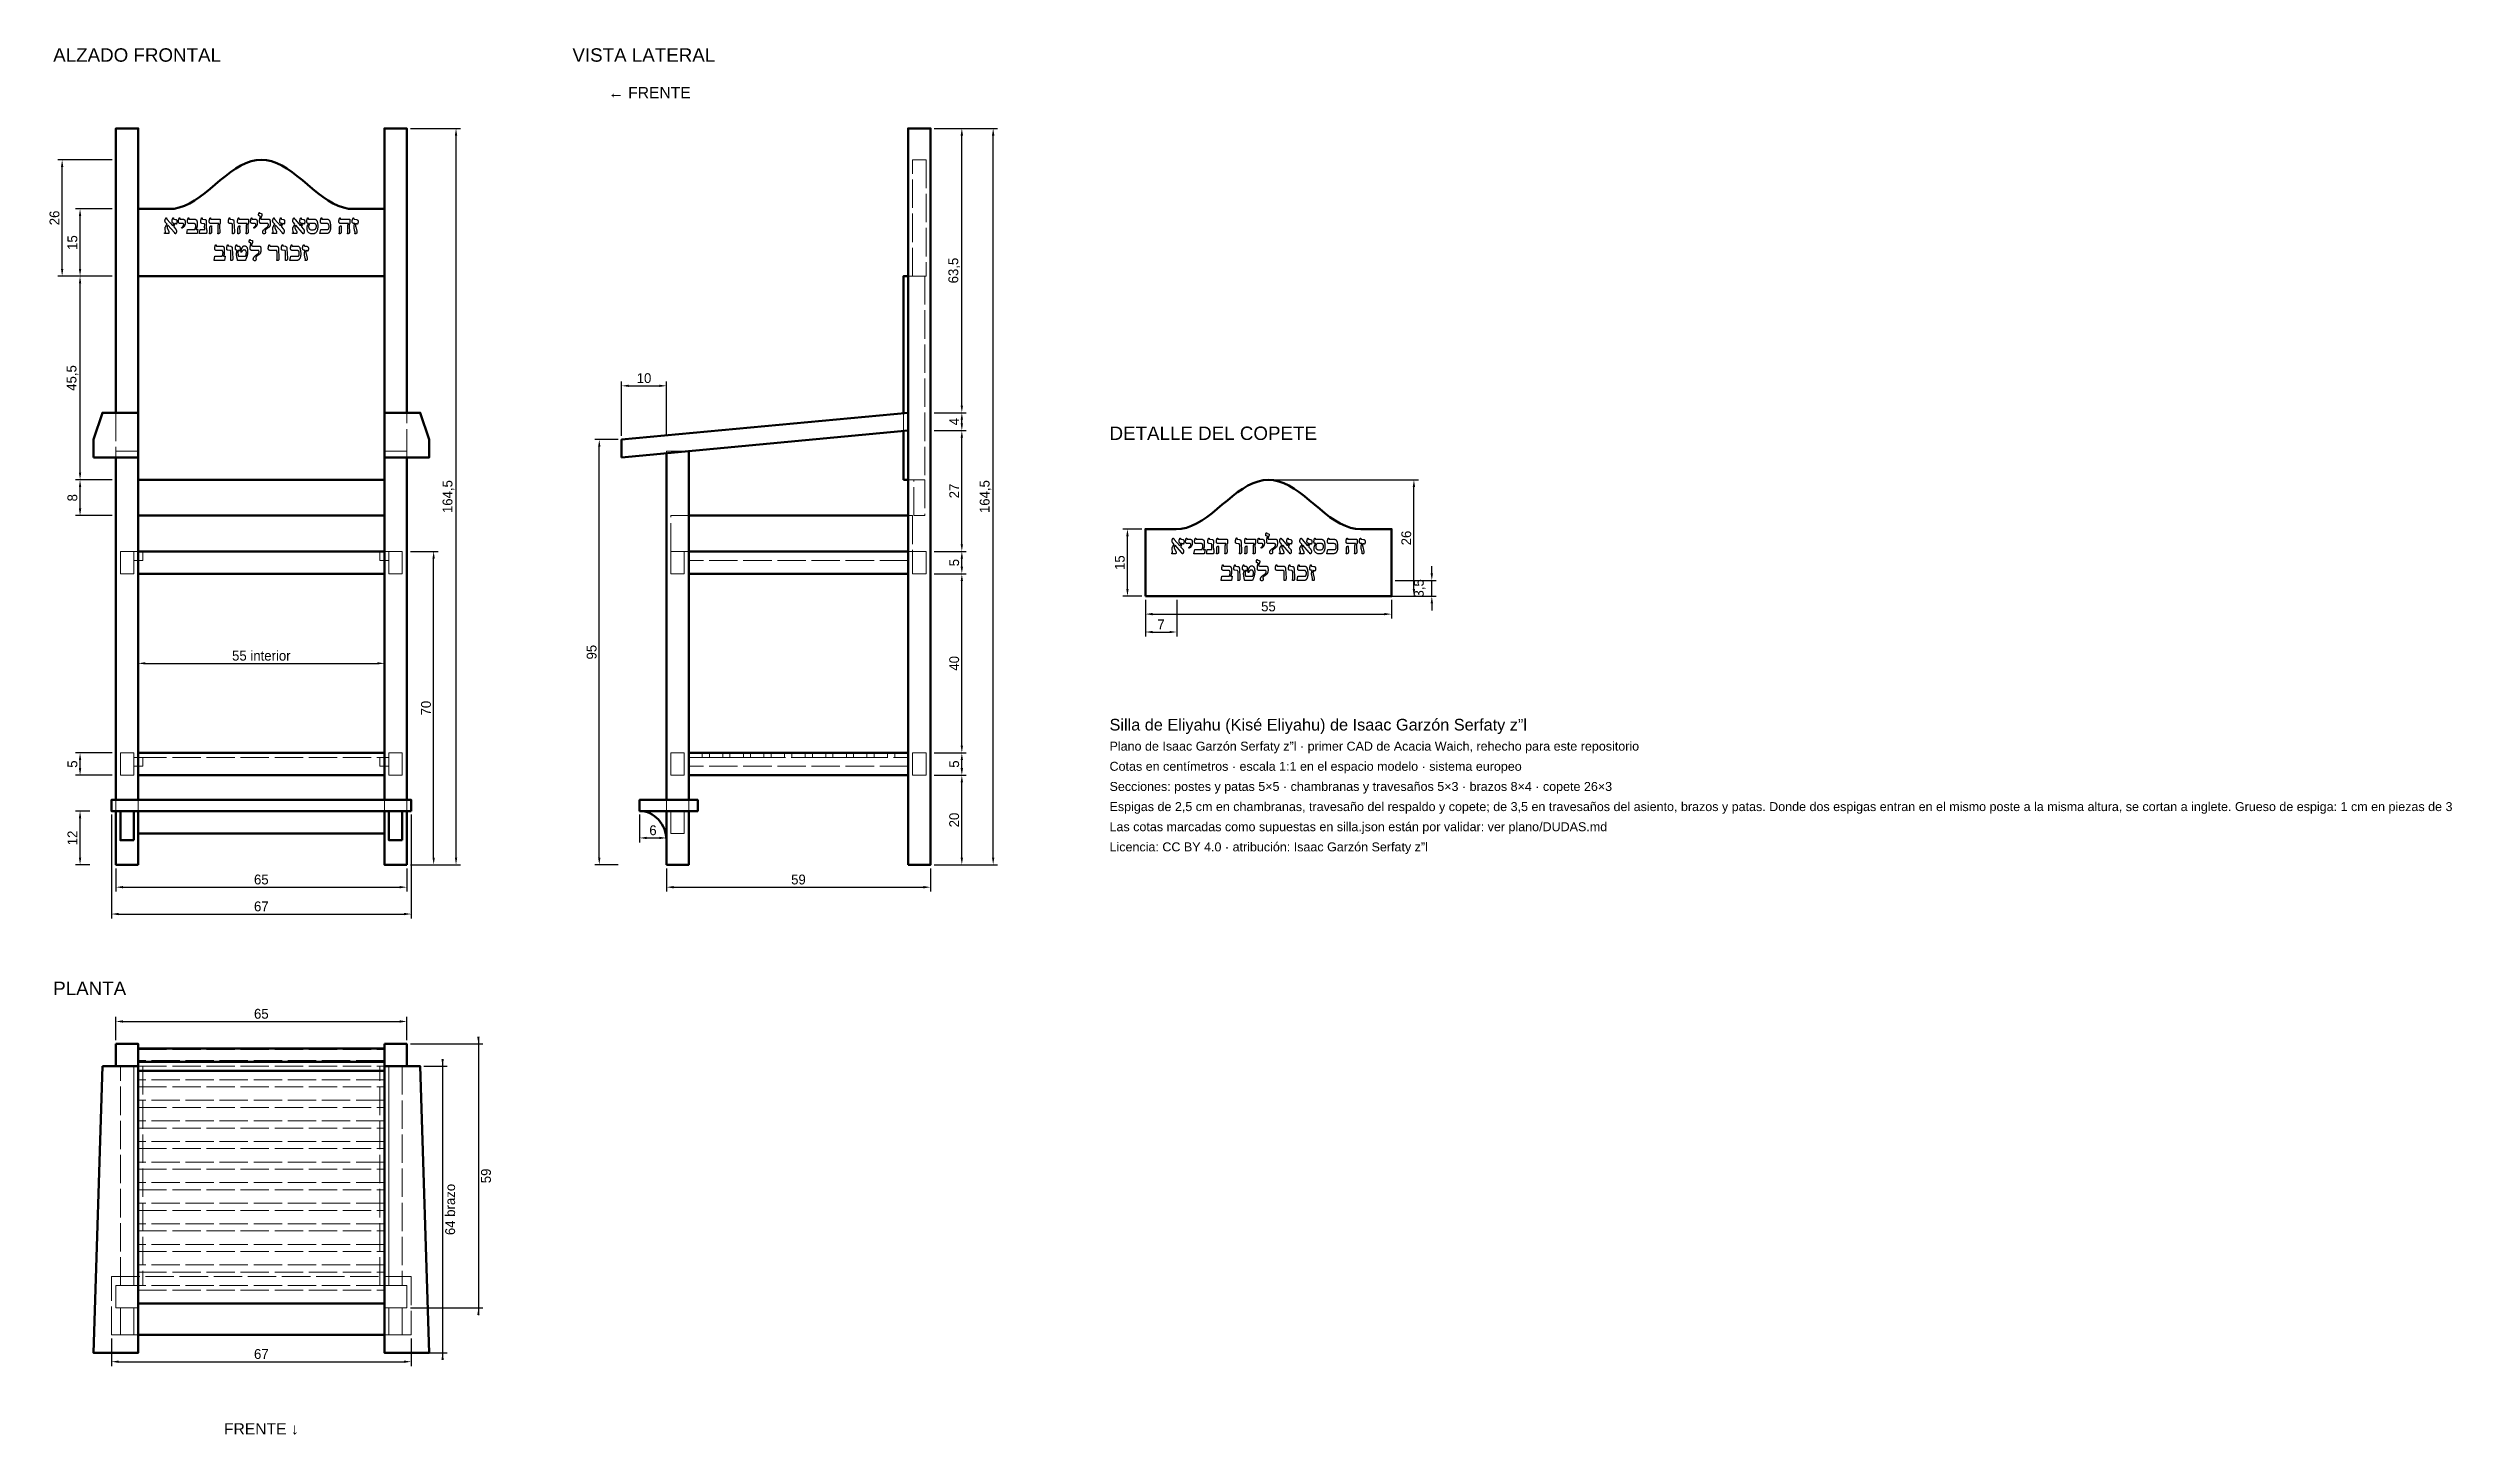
# Model space of a CAD drawing. Header units: centimetres. Extents: x -15 to 522, y -127 to 182.
import ezdxf
from ezdxf.enums import TextEntityAlignment as Align

# ---------------------------------------------------------------- set-up
doc = ezdxf.new("R2010")
doc.units = ezdxf.units.CM
doc.header["$LTSCALE"] = 10
doc.linetypes.add('DASHED2', pattern=[0.762, 0.635, -0.127])
for name, color, linetype, lineweight in [('CONTORNO', 7, 'CONTINUOUS', 50), ('COTAS', 4, 'CONTINUOUS', 18), ('LETRAS', 1, 'CONTINUOUS', 25), ('OCULTAS', 8, 'DASHED2', 18), ('TEXTO', 7, 'CONTINUOUS', 25)]:
    doc.layers.add(name, color=color, linetype=linetype, lineweight=lineweight)
doc.styles.add('ARIAL', font='arial.ttf')
doc.dimstyles.new('COTAS_CM', dxfattribs={"dimtxt": 2.2, "dimasz": 1.6, "dimexe": 1, "dimexo": 0.8, "dimgap": 0.6, "dimtad": 1, "dimdec": 1, "dimcen": 2.5, "dimazin": 3, "dimtfac": 1, "dimtmove": 0, "dimatfit": 3})

msp = doc.modelspace()

# ---------------------------------------------------------------- texts
at = {"layer": 'TEXTO', "style": 'ARIAL'}
for s, height, p in [('ALZADO FRONTAL', 3, (-14, 178.5)), ('VISTA LATERAL', 3, (102, 178.5)), ('← FRENTE', 2.5, (110, 170.5)), ('DETALLE DEL COPETE', 3, (222, 94)), ('PLANTA', 3, (-14, -30))]:
    msp.add_text(s, height=height, dxfattribs=at).set_placement(p, align=Align.BOTTOM_LEFT)
for s, height, p in [('Silla de Eliyahu (Kisé Eliyahu) de Isaac Garzón Serfaty z”l', 2.6, (222, 30)), ('Plano de Isaac Garzón Serfaty z”l · primer CAD de Acacia Waich, rehecho para este repositorio', 2, (222, 25.5)), ('Cotas en centímetros · escala 1:1 en el espacio modelo · sistema europeo', 2, (222, 21)), ('Secciones: postes y patas 5×5 · chambranas y travesaños 5×3 · brazos 8×4 · copete 26×3', 2, (222, 16.5)), ('Espigas de 2,5 cm en chambranas, travesaño del respaldo y copete; de 3,5 en travesaños del asiento, brazos y patas. Donde dos espigas entran en el mismo poste a la misma altura, se cortan a inglete. Grueso de espiga: 1 cm en piezas de 3', 2, (222, 12)), ('Las cotas marcadas como supuestas en silla.json están por validar: ver plano/DUDAS.md', 2, (222, 7.5)), ('Licencia: CC BY 4.0 · atribución: Isaac Garzón Serfaty z”l', 2, (222, 3))]:
    msp.add_text(s, height=height, dxfattribs=at).set_placement(p)
msp.add_text('FRENTE ↓', height=2.5, dxfattribs=at).set_placement((32.5, -128), align=Align.BOTTOM_CENTER)

# ---------------------------------------------------------------- dimensions: what is measured, and where the dimension line sits
at = {"layer": 'COTAS'}
for base, p1, p2 in [((76, 0), (65, 0), (65, 164.5)), ((189, 101), (182, 101), (182, 164.5)), ((196, 0), (182, 0), (182, 164.5)), ((-12, 131.5), (0, 131.5), (0, 157.5)), ((-8, 131.5), (0, 131.5), (0, 146.5)), ((-8, 86), (0, 86), (0, 131.5)), ((189, 97), (182, 97), (182, 101)), ((189, 70), (182, 70), (182, 97)), ((108, 0), (113, 0), (113, 95)), ((-8, 78), (0, 78), (0, 86)), ((290, 60), (257.5, 60), (257.5, 86)), ((71, 0), (65, 0), (65, 70)), ((189, 65), (182, 65), (182, 70)), ((226, 60), (230, 60), (230, 75)), ((189, 25), (182, 25), (182, 65)), ((294, 60), (285, 60), (285, 63.5)), ((-8, 20), (0, 20), (0, 25)), ((189, 20), (182, 20), (182, 25)), ((189, 0), (182, 0), (182, 20)), ((-8, 0), (-5, 0), (-5, 12)), ((81, -40), (65, -40), (65, -99))]:
    msp.add_linear_dim(base=base, p1=p1, p2=p2, angle=90, dimstyle='COTAS_CM', dxfattribs=at).render()
for base, p1, p2 in [((113, 107), (113, 95), (123, 95)), ((230, 56), (230, 60), (285, 60)), ((230, 52), (230, 60), (237, 60)), ((-1, -11), (-1, 12), (66, 12)), ((117, 6), (117, 12), (123, 12)), ((0, -5), (0, 0), (65, 0)), ((123, -5), (123, 0), (182, 0)), ((0, -35), (0, -40), (65, -40)), ((-1, -111), (-1, -105), (66, -105))]:
    msp.add_linear_dim(base=base, p1=p1, p2=p2, dimstyle='COTAS_CM', dxfattribs=at).render()
msp.add_linear_dim(base=(5, 45), p1=(5, 45), p2=(60, 45), text='55 interior', dimstyle='COTAS_CM', dxfattribs=at).render()
msp.add_linear_dim(base=(73, -45), p1=(68, -45), p2=(68, -109), angle=90, text='64 brazo', dimstyle='COTAS_CM', dxfattribs=at).render()

# ---------------------------------------------------------------- linework, layer by layer
at = {"layer": 'CONTORNO'}
for points in [[(5, 131.5), (5, 164.5), (0, 164.5), (0, 101)], [(65, 101), (65, 164.5), (60, 164.5), (60, 131.5)], [(177, 101), (177, 164.5), (182, 164.5), (182, 0), (177, 0)], [(60, 146.5), (58.85, 146.5), (57.71, 146.5), (56.56, 146.5), (55.42, 146.5), (54.27, 146.5), (53.12, 146.5), (51.98, 146.57), (50.83, 146.8), (49.69, 147.19), (48.54, 147.73), (47.4, 148.41), (46.25, 149.19), (45.1, 150.06), (43.96, 150.99), (42.81, 151.95), (41.67, 152.91), (40.52, 153.84), (39.38, 154.72), (38.23, 155.51), (37.08, 156.2), (35.94, 156.75), (34.79, 157.16), (33.65, 157.42), (32.5, 157.5), (31.35, 157.42), (30.21, 157.16), (29.06, 156.75), (27.92, 156.2), (26.77, 155.51), (25.62, 154.72), (24.48, 153.84), (23.33, 152.91), (22.19, 151.95), (21.04, 150.99), (19.9, 150.06), (18.75, 149.19), (17.6, 148.41), (16.46, 147.73), (15.31, 147.19), (14.17, 146.8), (13.02, 146.57), (11.88, 146.5), (10.73, 146.5), (9.58, 146.5), (8.44, 146.5), (7.29, 146.5), (6.15, 146.5), (5, 146.5)], [(60, 101), (60, 131.5), (5, 131.5), (5, 101)], [(176, 100.91), (176, 131.5), (177, 131.5)], [(-5, 91), (-5, 95), (-3, 101), (5, 101), (5, 91), (-5, 91)], [(60, 91), (60, 101), (68, 101), (70, 95), (70, 91), (60, 91)], [(113, 91), (177, 97), (177, 101), (113, 95), (113, 91)], [(176, 86), (176, 96.91)], [(177, 0), (177, 97)], [(123, 14.5), (123, 91.94)], [(127.93, 92.4), (128, 92.4), (128, 14.5)], [(0, 91), (0, 14.5)], [(5, 14.5), (5, 91)], [(5, 86), (60, 86)], [(60, 91), (60, 14.5)], [(65, 14.5), (65, 91)], [(177, 86), (176, 86)], [(230, 60), (285, 60), (285, 75), (283.85, 75), (282.71, 75), (281.56, 75), (280.42, 75), (279.27, 75), (278.12, 75), (276.98, 75.07), (275.83, 75.3), (274.69, 75.69), (273.54, 76.23), (272.4, 76.91), (271.25, 77.69), (270.1, 78.56), (268.96, 79.49), (267.81, 80.45), (266.67, 81.41), (265.52, 82.34), (264.38, 83.22), (263.23, 84.01), (262.08, 84.7), (260.94, 85.25), (259.79, 85.66), (258.65, 85.92), (257.5, 86), (256.35, 85.92), (255.21, 85.66), (254.06, 85.25), (252.92, 84.7), (251.77, 84.01), (250.62, 83.22), (249.48, 82.34), (248.33, 81.41), (247.19, 80.45), (246.04, 79.49), (244.9, 78.56), (243.75, 77.69), (242.6, 76.91), (241.46, 76.23), (240.31, 75.69), (239.17, 75.3), (238.02, 75.07), (236.88, 75), (235.73, 75), (234.58, 75), (233.44, 75), (232.29, 75), (231.15, 75), (230, 75), (230, 60)], [(60, 78), (5, 78)], [(128, 78), (177, 78)], [(60, 70), (5, 70)], [(128, 70), (177, 70)], [(5, 65), (60, 65)], [(177, 65), (128, 65)], [(60, 25), (5, 25)], [(128, 25), (177, 25)], [(5, 20), (60, 20)], [(177, 20), (128, 20)], [(66, 12), (66, 14.5), (-1, 14.5), (-1, 12), (66, 12)], [(0, 12), (0, 0), (5, 0)], [(4, 5.5), (4, 12), (1, 12), (1, 5.5), (4, 5.5)], [(5, 0), (5, 12)], [(60, 12), (60, 0), (65, 0)], [(64, 5.5), (64, 12), (61, 12), (61, 5.5), (64, 5.5)], [(65, 0), (65, 12)], [(117, 12), (117, 14.5), (130, 14.5), (130, 12), (117, 12)], [(117, 12), (117.59, 11.97), (118.17, 11.88), (118.74, 11.72), (119.3, 11.51), (119.83, 11.23), (120.33, 10.9), (120.81, 10.52), (121.24, 10.1), (121.64, 9.62), (121.99, 9.11), (122.29, 8.56), (122.54, 7.99), (122.74, 7.39), (122.88, 6.77), (122.97, 6.14), (123, 5.5)], [(123, 0), (123, 12)], [(128, 12), (128, 0), (123, 0)], [(5, 7), (60, 7)], [(0, -40), (5, -40), (5, -45), (0, -45), (0, -40)], [(5, -41), (60, -41)], [(60, -40), (65, -40), (65, -45), (60, -45), (60, -40)], [(-3, -45), (-5, -109), (5, -109), (5, -46)], [(0, -45), (-3, -45)], [(60, -44), (5, -44)], [(60, -45), (60, -46), (5, -46), (5, -45)], [(60, -46), (60, -109), (70, -109), (68, -45), (65, -45)], [(60, -98), (5, -98)], [(60, -105), (5, -105)]]:
    msp.add_lwpolyline(points, dxfattribs=at)
at = {"layer": 'LETRAS'}
for points in [[(33.12, 140.94), (33.07, 140.94), (33.03, 140.95), (32.99, 140.96), (32.95, 140.98), (32.92, 141.01), (32.89, 141.04), (32.86, 141.07), (32.84, 141.11), (32.82, 141.15), (32.81, 141.19), (32.8, 141.24), (32.8, 141.3), (32.8, 141.38), (32.82, 141.46), (32.84, 141.53), (32.87, 141.61), (32.91, 141.68), (32.96, 141.75), (33.01, 141.81), (33.07, 141.88), (33.13, 141.94), (33.19, 142), (33.25, 142.05), (33.32, 142.11), (33.9, 142.54), (33.93, 142.57), (33.96, 142.6), (33.98, 142.63), (34, 142.66), (34.02, 142.69), (34.04, 142.73), (34.05, 142.76), (34.06, 142.8), (34.07, 142.83), (34.08, 142.87), (34.08, 142.91), (34.08, 142.95), (34.08, 143), (34.08, 143.04), (34.07, 143.08), (34.06, 143.11), (34.04, 143.14), (34.02, 143.17), (34, 143.2), (33.97, 143.22), (33.93, 143.23), (33.88, 143.24), (33.83, 143.25), (33.77, 143.25), (32.39, 143.25), (32.34, 143.26), (32.3, 143.27), (32.26, 143.29), (32.22, 143.32), (32.19, 143.35), (32.17, 143.39), (32.15, 143.44), (32.13, 143.5), (32.12, 143.56), (32.11, 143.62), (32.11, 143.69), (32.11, 143.76), (32.11, 143.82), (32.11, 143.88), (32.11, 143.94), (32.12, 143.99), (32.12, 144.05), (32.13, 144.11), (32.14, 144.16), (32.15, 144.22), (32.16, 144.27), (32.17, 144.32), (32.18, 144.37), (32.19, 144.42), (32.2, 144.47), (32.21, 144.52), (32.22, 144.56), (32.23, 144.6), (32.24, 144.64), (32.25, 144.68), (32.26, 144.71), (32.26, 144.75), (32.27, 144.77), (32.27, 144.8), (32.27, 144.82), (32.27, 144.85), (32.27, 144.86), (32.27, 144.87), (32.27, 144.88), (32.26, 144.89), (32.26, 144.9), (32.25, 144.91), (32.25, 144.91), (32.24, 144.92), (32.23, 144.92), (32.22, 144.92), (32.21, 144.93), (32.2, 144.93), (32.05, 144.96), (32.03, 144.96), (32.01, 144.97), (31.99, 144.98), (31.97, 145), (31.95, 145.01), (31.94, 145.03), (31.92, 145.05), (31.91, 145.08), (31.9, 145.11), (31.9, 145.14), (31.89, 145.18), (31.89, 145.22), (31.89, 145.27), (31.9, 145.32), (31.9, 145.37), (31.91, 145.41), (31.92, 145.46), (31.94, 145.5), (31.95, 145.54), (31.97, 145.58), (31.98, 145.61), (31.99, 145.64), (32, 145.67), (32.01, 145.69), (32.12, 145.69), (32.12, 145.62), (32.12, 145.6), (32.13, 145.58), (32.14, 145.57), (32.15, 145.55), (32.17, 145.54), (32.2, 145.54), (32.48, 145.47), (32.52, 145.46), (32.55, 145.45), (32.58, 145.44), (32.6, 145.42), (32.61, 145.39), (32.62, 145.37), (32.63, 145.34), (32.64, 145.32), (32.64, 145.3), (32.64, 145.28), (32.65, 145.26), (32.65, 145.24), (32.64, 145.19), (32.64, 145.14), (32.63, 145.09), (32.62, 145.04), (32.6, 144.99), (32.59, 144.94), (32.56, 144.89), (32.54, 144.84), (32.52, 144.79), (32.5, 144.75), (32.48, 144.7), (32.46, 144.66), (32.44, 144.61), (32.43, 144.57), (32.42, 144.53), (32.41, 144.49), (32.4, 144.45), (32.4, 144.41), (32.4, 144.38), (32.41, 144.34), (32.42, 144.32), (32.44, 144.29), (32.46, 144.27), (32.49, 144.26), (32.52, 144.25), (32.56, 144.24), (32.6, 144.23), (32.64, 144.23), (32.68, 144.23), (32.73, 144.22), (34.15, 144.22), (34.19, 144.22), (34.22, 144.22), (34.25, 144.21), (34.27, 144.21), (34.29, 144.2), (34.31, 144.18), (34.33, 144.17), (34.34, 144.15), (34.36, 144.14), (34.37, 144.12), (34.38, 144.1), (34.39, 144.08), (34.4, 144.06), (34.41, 144.03), (34.42, 143.99), (34.43, 143.94), (34.45, 143.89), (34.46, 143.83), (34.48, 143.77), (34.49, 143.7), (34.5, 143.62), (34.51, 143.54), (34.51, 143.46), (34.51, 143.37), (34.51, 143.32), (34.51, 143.27), (34.5, 143.21), (34.5, 143.15), (34.49, 143.09), (34.48, 143.03), (34.47, 142.97), (34.46, 142.91), (34.44, 142.84), (34.42, 142.78), (34.4, 142.72), (34.37, 142.66), (34.34, 142.6), (34.31, 142.54), (34.27, 142.49), (34.22, 142.44), (34.18, 142.39), (34.12, 142.35), (33.53, 141.89), (33.49, 141.87), (33.46, 141.84), (33.44, 141.82), (33.42, 141.79), (33.4, 141.77), (33.39, 141.74), (33.38, 141.72), (33.37, 141.7), (33.36, 141.68), (33.36, 141.66), (33.36, 141.64), (33.36, 141.62), (33.36, 141.59), (33.36, 141.57), (33.36, 141.54), (33.37, 141.51), (33.37, 141.48), (33.38, 141.45), (33.39, 141.42), (33.39, 141.39), (33.4, 141.36), (33.4, 141.32), (33.4, 141.29), (33.4, 141.26), (33.4, 141.22), (33.4, 141.18), (33.39, 141.14), (33.37, 141.1), (33.36, 141.07), (33.34, 141.04), (33.31, 141.01), (33.28, 140.98), (33.25, 140.96), (33.21, 140.95), (33.16, 140.94), (33.12, 140.94)], [(13.24, 140.94), (13.23, 140.95), (13.23, 140.97), (13.22, 140.99), (13.22, 141.01), (13.21, 141.03), (13.2, 141.06), (13.19, 141.08), (13.17, 141.11), (13.15, 141.14), (13.13, 141.17), (13.1, 141.2), (13.07, 141.24), (11.63, 142.87), (11.52, 142.71), (11.5, 142.67), (11.48, 142.62), (11.46, 142.58), (11.45, 142.54), (11.44, 142.5), (11.43, 142.47), (11.43, 142.43), (11.43, 142.39), (11.43, 142.35), (11.44, 142.32), (11.45, 142.29), (11.46, 142.25), (11.73, 141.72), (11.77, 141.65), (11.8, 141.58), (11.82, 141.51), (11.84, 141.44), (11.86, 141.38), (11.86, 141.33), (11.87, 141.27), (11.87, 141.22), (11.86, 141.16), (11.85, 141.11), (11.84, 141.05), (11.82, 141), (10.88, 141), (10.88, 141.19), (11.01, 141.19), (11.03, 141.2), (11.05, 141.2), (11.07, 141.21), (11.08, 141.23), (11.09, 141.25), (11.1, 141.27), (11.1, 141.3), (11.1, 141.34), (11.09, 141.38), (11.09, 141.43), (11.08, 141.49), (11.07, 141.56), (11, 141.86), (10.99, 141.92), (10.99, 141.97), (10.98, 142.02), (10.98, 142.07), (10.98, 142.11), (10.98, 142.16), (10.98, 142.2), (10.98, 142.24), (10.99, 142.29), (11.01, 142.33), (11.02, 142.38), (11.05, 142.42), (11.07, 142.47), (11.1, 142.53), (11.13, 142.58), (11.17, 142.64), (11.21, 142.71), (11.25, 142.78), (11.45, 143.08), (11.12, 143.45), (11.09, 143.48), (11.06, 143.52), (11.04, 143.55), (11.02, 143.59), (11.01, 143.62), (11, 143.66), (10.99, 143.7), (10.98, 143.73), (10.97, 143.77), (10.97, 143.8), (10.97, 143.84), (10.97, 143.87), (10.97, 143.93), (10.98, 143.99), (10.99, 144.05), (11, 144.11), (11.02, 144.17), (11.05, 144.22), (11.08, 144.27), (11.1, 144.32), (11.13, 144.37), (11.15, 144.42), (11.17, 144.46), (11.2, 144.5), (11.31, 144.5), (11.31, 144.46), (11.31, 144.43), (11.31, 144.4), (11.32, 144.38), (11.33, 144.35), (11.34, 144.33), (11.36, 144.31), (11.37, 144.28), (11.39, 144.26), (11.41, 144.24), (11.43, 144.22), (11.45, 144.19), (11.47, 144.17), (12.7, 142.77), (12.71, 142.79), (12.71, 142.81), (12.72, 142.83), (12.73, 142.85), (12.74, 142.87), (12.75, 142.89), (12.77, 142.93), (12.79, 142.96), (12.81, 142.99), (12.83, 143.02), (12.85, 143.05), (12.88, 143.08), (13.04, 143.26), (12.91, 143.28), (12.84, 143.29), (12.78, 143.31), (12.73, 143.34), (12.69, 143.37), (12.65, 143.4), (12.62, 143.44), (12.6, 143.49), (12.58, 143.54), (12.57, 143.59), (12.56, 143.64), (12.55, 143.7), (12.55, 143.76), (12.55, 143.84), (12.56, 143.92), (12.57, 144), (12.58, 144.07), (12.6, 144.14), (12.63, 144.21), (12.65, 144.27), (12.68, 144.33), (12.7, 144.38), (12.71, 144.43), (12.73, 144.47), (12.74, 144.5), (12.85, 144.5), (12.85, 144.41), (12.86, 144.39), (12.86, 144.36), (12.86, 144.34), (12.87, 144.32), (12.88, 144.3), (12.89, 144.28), (12.9, 144.27), (12.92, 144.26), (12.94, 144.24), (12.97, 144.24), (13, 144.23), (13.03, 144.22), (13.34, 144.18), (13.39, 144.17), (13.44, 144.16), (13.49, 144.13), (13.52, 144.1), (13.55, 144.06), (13.58, 144.02), (13.6, 143.97), (13.62, 143.92), (13.63, 143.87), (13.64, 143.81), (13.64, 143.75), (13.65, 143.69), (13.64, 143.64), (13.64, 143.6), (13.64, 143.55), (13.63, 143.5), (13.62, 143.45), (13.61, 143.4), (13.6, 143.36), (13.59, 143.31), (13.58, 143.26), (13.56, 143.21), (13.55, 143.17), (13.53, 143.12), (13.47, 143.12), (13.46, 143.14), (13.46, 143.15), (13.45, 143.16), (13.44, 143.17), (13.43, 143.18), (13.41, 143.19), (13.4, 143.2), (13.38, 143.21), (13.36, 143.21), (13.33, 143.22), (13.3, 143.23), (13.26, 143.23), (13.23, 143.24), (13.13, 143.09), (13.1, 143.04), (13.08, 143), (13.06, 142.96), (13.04, 142.92), (13.02, 142.88), (13, 142.84), (12.99, 142.8), (12.98, 142.77), (12.97, 142.73), (12.96, 142.7), (12.96, 142.66), (12.95, 142.63), (12.95, 142.61), (12.95, 142.58), (12.95, 142.56), (12.95, 142.53), (12.95, 142.51), (12.95, 142.48), (13.31, 142.08), (13.34, 142.04), (13.37, 142), (13.4, 141.97), (13.43, 141.92), (13.45, 141.88), (13.48, 141.84), (13.5, 141.79), (13.51, 141.74), (13.53, 141.69), (13.54, 141.63), (13.54, 141.58), (13.55, 141.52), (13.54, 141.46), (13.54, 141.4), (13.53, 141.35), (13.51, 141.3), (13.5, 141.25), (13.48, 141.2), (13.45, 141.15), (13.43, 141.1), (13.4, 141.06), (13.38, 141.02), (13.35, 140.98), (13.33, 140.94)], [(14.75, 142.2), (14.68, 142.35), (14.75, 142.4), (14.82, 142.45), (14.88, 142.5), (14.94, 142.56), (14.99, 142.61), (15.03, 142.66), (15.07, 142.72), (15.1, 142.77), (15.13, 142.83), (15.14, 142.88), (15.15, 142.94), (15.16, 142.99), (15.16, 143.04), (15.15, 143.08), (15.14, 143.11), (15.13, 143.14), (15.12, 143.17), (15.1, 143.19), (15.07, 143.21), (15.04, 143.22), (15.01, 143.24), (14.97, 143.24), (14.92, 143.25), (14.87, 143.25), (14.41, 143.25), (14.34, 143.25), (14.28, 143.26), (14.22, 143.28), (14.17, 143.3), (14.13, 143.32), (14.09, 143.35), (14.06, 143.39), (14.04, 143.43), (14.02, 143.49), (14, 143.55), (13.99, 143.63), (13.99, 143.71), (13.99, 143.77), (14, 143.83), (14, 143.89), (14.01, 143.95), (14.02, 144.01), (14.03, 144.07), (14.04, 144.12), (14.06, 144.17), (14.07, 144.22), (14.08, 144.26), (14.1, 144.31), (14.11, 144.35), (14.13, 144.38), (14.14, 144.42), (14.15, 144.44), (14.16, 144.47), (14.17, 144.49), (14.17, 144.5), (14.28, 144.5), (14.28, 144.39), (14.29, 144.37), (14.29, 144.35), (14.29, 144.33), (14.3, 144.31), (14.31, 144.29), (14.32, 144.27), (14.34, 144.26), (14.35, 144.25), (14.37, 144.24), (14.4, 144.23), (14.42, 144.23), (14.45, 144.22), (15, 144.22), (15.07, 144.22), (15.12, 144.21), (15.18, 144.2), (15.22, 144.18), (15.26, 144.16), (15.3, 144.13), (15.32, 144.1), (15.35, 144.08), (15.37, 144.05), (15.39, 144.03), (15.4, 144.01), (15.41, 143.99), (15.42, 143.97), (15.43, 143.95), (15.43, 143.93), (15.44, 143.9), (15.44, 143.87), (15.45, 143.84), (15.45, 143.81), (15.46, 143.77), (15.46, 143.73), (15.47, 143.7), (15.47, 143.66), (15.47, 143.62), (15.48, 143.58), (15.48, 143.54), (15.48, 143.5), (15.49, 143.47), (15.49, 143.43), (15.49, 143.4), (15.48, 143.3), (15.48, 143.2), (15.47, 143.12), (15.45, 143.03), (15.43, 142.95), (15.4, 142.88), (15.37, 142.81), (15.34, 142.75), (15.31, 142.68), (15.27, 142.63), (15.23, 142.58), (15.19, 142.53), (15.15, 142.49), (15.11, 142.45), (15.07, 142.41), (15.03, 142.38), (14.99, 142.34), (14.95, 142.32), (14.91, 142.29), (14.87, 142.27), (14.84, 142.25), (14.81, 142.23), (14.78, 142.21), (14.75, 142.2)], [(15.85, 141), (16.03, 141.94), (17.67, 141.94), (17.69, 142), (17.71, 142.04), (17.73, 142.09), (17.75, 142.13), (17.76, 142.18), (17.78, 142.21), (17.79, 142.25), (17.8, 142.29), (17.81, 142.32), (17.82, 142.36), (17.83, 142.4), (17.83, 142.43), (17.84, 142.47), (17.84, 142.51), (17.84, 142.55), (17.85, 142.59), (17.85, 142.64), (17.85, 142.68), (17.85, 142.76), (17.84, 142.82), (17.84, 142.88), (17.83, 142.94), (17.82, 142.99), (17.81, 143.03), (17.79, 143.07), (17.77, 143.11), (17.75, 143.14), (17.73, 143.16), (17.7, 143.19), (17.67, 143.2), (17.64, 143.22), (17.6, 143.23), (17.55, 143.24), (17.51, 143.25), (17.45, 143.25), (17.4, 143.25), (16.38, 143.25), (16.31, 143.25), (16.25, 143.26), (16.2, 143.28), (16.16, 143.3), (16.12, 143.33), (16.09, 143.37), (16.06, 143.41), (16.04, 143.45), (16.02, 143.5), (16.01, 143.56), (16, 143.62), (16, 143.69), (16, 143.76), (16.01, 143.82), (16.01, 143.88), (16.02, 143.94), (16.03, 144), (16.04, 144.06), (16.06, 144.12), (16.07, 144.17), (16.09, 144.22), (16.1, 144.26), (16.11, 144.31), (16.13, 144.35), (16.14, 144.38), (16.15, 144.42), (16.17, 144.44), (16.18, 144.47), (16.18, 144.49), (16.19, 144.5), (16.3, 144.5), (16.3, 144.37), (16.3, 144.35), (16.31, 144.32), (16.31, 144.31), (16.32, 144.29), (16.33, 144.27), (16.34, 144.26), (16.36, 144.25), (16.37, 144.24), (16.39, 144.23), (16.4, 144.23), (16.42, 144.23), (16.44, 144.22), (17.57, 144.22), (17.63, 144.22), (17.68, 144.22), (17.73, 144.21), (17.78, 144.19), (17.82, 144.18), (17.86, 144.16), (17.9, 144.13), (17.94, 144.1), (17.98, 144.07), (18.01, 144.04), (18.04, 144), (18.07, 143.95), (18.09, 143.9), (18.11, 143.85), (18.12, 143.79), (18.13, 143.73), (18.14, 143.67), (18.14, 143.6), (18.14, 142.76), (18.14, 142.67), (18.13, 142.58), (18.12, 142.49), (18.11, 142.41), (18.09, 142.34), (18.07, 142.27), (18.05, 142.2), (18.03, 142.14), (18, 142.09), (17.98, 142.03), (17.96, 141.99), (17.94, 141.94), (18.34, 141.94), (18.15, 141)], [(18.64, 141), (18.82, 141.94), (19.88, 141.94), (19.88, 141.97), (19.88, 141.99), (19.87, 142.02), (19.87, 142.05), (19.86, 142.07), (19.86, 142.1), (19.86, 142.13), (19.85, 142.16), (19.85, 142.2), (19.85, 142.23), (19.84, 142.27), (19.84, 142.3), (19.84, 142.34), (19.84, 142.38), (19.84, 142.42), (19.84, 142.47), (19.84, 142.51), (19.84, 142.55), (19.87, 142.94), (19.87, 142.99), (19.87, 143.03), (19.86, 143.07), (19.85, 143.1), (19.84, 143.12), (19.83, 143.15), (19.81, 143.16), (19.79, 143.18), (19.76, 143.19), (19.73, 143.21), (19.7, 143.21), (19.66, 143.22), (19.24, 143.28), (19.19, 143.29), (19.14, 143.3), (19.1, 143.32), (19.07, 143.33), (19.04, 143.35), (19.01, 143.38), (18.99, 143.4), (18.98, 143.44), (18.96, 143.48), (18.95, 143.53), (18.95, 143.58), (18.95, 143.64), (18.95, 143.71), (18.95, 143.79), (18.96, 143.86), (18.97, 143.94), (18.99, 144.01), (19.01, 144.08), (19.03, 144.16), (19.05, 144.23), (19.08, 144.3), (19.1, 144.37), (19.13, 144.43), (19.15, 144.5), (19.26, 144.5), (19.26, 144.41), (19.26, 144.38), (19.27, 144.36), (19.27, 144.33), (19.28, 144.31), (19.29, 144.3), (19.3, 144.28), (19.31, 144.27), (19.33, 144.26), (19.35, 144.25), (19.38, 144.24), (19.41, 144.23), (19.44, 144.22), (19.9, 144.16), (19.96, 144.15), (20, 144.14), (20.05, 144.12), (20.09, 144.1), (20.12, 144.07), (20.15, 144.04), (20.17, 144.01), (20.19, 143.96), (20.2, 143.91), (20.21, 143.85), (20.21, 143.78), (20.21, 143.71), (20.15, 142.67), (20.15, 142.61), (20.15, 142.54), (20.15, 142.48), (20.16, 142.42), (20.17, 142.36), (20.18, 142.3), (20.19, 142.23), (20.21, 142.17), (20.22, 142.11), (20.23, 142.05), (20.25, 141.99), (20.26, 141.92), (20.28, 141.86), (20.29, 141.79), (20.29, 141.73), (20.3, 141.66), (20.3, 141.59), (20.31, 141.52), (20.3, 141.47), (20.3, 141.42), (20.3, 141.37), (20.29, 141.32), (20.29, 141.28), (20.28, 141.23), (20.27, 141.19), (20.26, 141.15), (20.25, 141.11), (20.24, 141.07), (20.23, 141.04), (20.22, 141)], [(22.91, 140.98), (22.9, 140.98), (22.89, 140.98), (22.87, 140.98), (22.86, 140.98), (22.85, 140.98), (22.84, 140.98), (22.83, 140.98), (22.82, 140.98), (22.8, 140.98), (22.79, 140.98), (22.78, 140.99), (22.77, 140.99), (22.77, 141.04), (22.79, 141.06), (22.8, 141.08), (22.81, 141.1), (22.81, 141.12), (22.82, 141.15), (22.82, 141.17), (22.82, 141.2), (22.82, 141.23), (22.83, 141.27), (22.83, 141.32), (22.83, 141.38), (22.83, 141.44), (22.83, 142.4), (22.83, 142.5), (22.83, 142.58), (22.84, 142.67), (22.84, 142.74), (22.86, 142.81), (22.87, 142.87), (22.88, 142.93), (22.9, 142.98), (22.91, 143.03), (22.92, 143.07), (22.94, 143.11), (22.95, 143.14), (22.97, 143.16), (22.98, 143.19), (22.99, 143.21), (23, 143.22), (23, 143.23), (23.01, 143.24), (23.01, 143.25), (21.29, 143.25), (21.22, 143.25), (21.16, 143.26), (21.1, 143.28), (21.05, 143.29), (21.01, 143.32), (20.97, 143.35), (20.94, 143.38), (20.91, 143.43), (20.89, 143.49), (20.88, 143.55), (20.87, 143.63), (20.87, 143.71), (20.87, 143.77), (20.87, 143.83), (20.88, 143.9), (20.89, 143.95), (20.9, 144.01), (20.91, 144.07), (20.92, 144.12), (20.94, 144.17), (20.95, 144.22), (20.97, 144.27), (20.98, 144.31), (20.99, 144.35), (21.01, 144.39), (21.02, 144.42), (21.03, 144.45), (21.04, 144.47), (21.05, 144.49), (21.05, 144.5), (21.16, 144.5), (21.16, 144.44), (21.16, 144.4), (21.17, 144.36), (21.17, 144.33), (21.18, 144.31), (21.19, 144.29), (21.2, 144.27), (21.21, 144.25), (21.23, 144.24), (21.25, 144.24), (21.27, 144.23), (21.3, 144.23), (21.33, 144.22), (23.18, 144.22), (23.22, 144.22), (23.26, 144.21), (23.28, 144.19), (23.3, 144.16), (23.32, 144.13), (23.32, 144.09), (23.32, 143.31), (23.28, 143.26), (23.25, 143.22), (23.23, 143.19), (23.21, 143.14), (23.19, 143.09), (23.18, 143.03), (23.17, 142.97), (23.17, 142.9), (23.17, 142.82), (23.17, 142.74), (23.17, 142.65), (23.17, 142.56), (23.18, 142.47), (23.25, 141.52), (23.25, 141.43), (23.25, 141.35), (23.24, 141.28), (23.23, 141.22), (23.21, 141.16), (23.18, 141.11), (23.15, 141.07), (23.11, 141.04), (23.07, 141.01), (23.02, 140.99), (22.97, 140.98), (22.91, 140.98)], [(21.03, 140.98), (21.01, 140.98), (20.99, 140.98), (20.97, 140.98), (20.95, 140.98), (20.93, 140.99), (20.9, 140.99), (20.9, 141.04), (20.91, 141.05), (20.92, 141.06), (20.93, 141.07), (20.93, 141.08), (20.94, 141.1), (20.94, 141.11), (20.95, 141.13), (20.95, 141.16), (20.96, 141.18), (20.96, 141.21), (20.96, 141.24), (20.96, 141.28), (20.96, 142.12), (20.96, 142.22), (20.97, 142.31), (20.99, 142.39), (21, 142.46), (21.03, 142.52), (21.05, 142.57), (21.09, 142.61), (21.12, 142.65), (21.16, 142.68), (21.2, 142.7), (21.25, 142.71), (21.3, 142.71), (21.3, 142.71), (21.31, 142.71), (21.32, 142.71), (21.33, 142.71), (21.33, 142.71), (21.34, 142.71), (21.34, 142.71), (21.35, 142.71), (21.36, 142.7), (21.37, 142.7), (21.38, 142.7), (21.39, 142.69), (21.39, 142.66), (21.38, 142.65), (21.37, 142.63), (21.36, 142.62), (21.35, 142.6), (21.34, 142.58), (21.34, 142.55), (21.33, 142.53), (21.33, 142.5), (21.33, 142.48), (21.32, 142.45), (21.32, 142.42), (21.33, 142.38), (21.37, 141.42), (21.37, 141.34), (21.37, 141.28), (21.36, 141.22), (21.34, 141.17), (21.31, 141.12), (21.28, 141.08), (21.25, 141.05), (21.21, 141.02), (21.17, 141), (21.13, 140.99), (21.08, 140.98), (21.03, 140.98)], [(26.16, 140.98), (26.15, 140.98), (26.14, 140.98), (26.13, 140.98), (26.12, 140.98), (26.1, 140.98), (26.09, 140.98), (26.08, 140.98), (26.07, 140.98), (26.06, 140.98), (26.05, 140.98), (26.04, 140.99), (26.03, 140.99), (26.03, 141.04), (26.04, 141.05), (26.05, 141.07), (26.05, 141.08), (26.06, 141.1), (26.06, 141.12), (26.07, 141.15), (26.07, 141.17), (26.08, 141.21), (26.08, 141.26), (26.08, 141.31), (26.08, 141.37), (26.08, 141.44), (26.08, 142.8), (26.08, 142.88), (26.08, 142.95), (26.07, 143.01), (26.06, 143.06), (26.05, 143.1), (26.04, 143.13), (26.02, 143.15), (25.99, 143.17), (25.96, 143.19), (25.92, 143.21), (25.88, 143.22), (25.83, 143.23), (25.36, 143.29), (25.32, 143.3), (25.28, 143.32), (25.25, 143.33), (25.22, 143.36), (25.2, 143.38), (25.18, 143.41), (25.16, 143.45), (25.15, 143.48), (25.14, 143.52), (25.14, 143.56), (25.13, 143.61), (25.13, 143.66), (25.13, 143.71), (25.14, 143.77), (25.14, 143.83), (25.15, 143.89), (25.16, 143.94), (25.17, 144), (25.19, 144.06), (25.2, 144.11), (25.22, 144.17), (25.23, 144.22), (25.25, 144.27), (25.27, 144.31), (25.28, 144.36), (25.3, 144.39), (25.31, 144.43), (25.32, 144.46), (25.33, 144.48), (25.34, 144.51), (25.45, 144.51), (25.45, 144.44), (25.45, 144.41), (25.45, 144.38), (25.45, 144.35), (25.46, 144.33), (25.47, 144.31), (25.48, 144.29), (25.49, 144.28), (25.5, 144.27), (25.52, 144.26), (25.54, 144.25), (25.57, 144.24), (25.59, 144.24), (25.99, 144.17), (26.07, 144.16), (26.14, 144.14), (26.19, 144.11), (26.24, 144.08), (26.27, 144.05), (26.3, 144), (26.32, 143.96), (26.34, 143.9), (26.35, 143.84), (26.36, 143.76), (26.37, 143.69), (26.37, 143.6), (26.49, 141.52), (26.49, 141.43), (26.49, 141.35), (26.48, 141.28), (26.47, 141.22), (26.45, 141.16), (26.43, 141.11), (26.4, 141.07), (26.36, 141.04), (26.32, 141.01), (26.28, 140.99), (26.22, 140.98), (26.16, 140.98)], [(29.23, 140.98), (29.22, 140.98), (29.21, 140.98), (29.19, 140.98), (29.18, 140.98), (29.17, 140.98), (29.16, 140.98), (29.15, 140.98), (29.14, 140.98), (29.12, 140.98), (29.11, 140.98), (29.1, 140.99), (29.09, 140.99), (29.09, 141.04), (29.11, 141.06), (29.12, 141.08), (29.13, 141.1), (29.13, 141.12), (29.14, 141.15), (29.14, 141.17), (29.14, 141.2), (29.14, 141.23), (29.15, 141.27), (29.15, 141.32), (29.15, 141.38), (29.15, 141.44), (29.15, 142.4), (29.15, 142.5), (29.15, 142.58), (29.16, 142.67), (29.16, 142.74), (29.18, 142.81), (29.19, 142.87), (29.2, 142.93), (29.22, 142.98), (29.23, 143.03), (29.24, 143.07), (29.26, 143.11), (29.27, 143.14), (29.29, 143.16), (29.3, 143.19), (29.31, 143.21), (29.32, 143.22), (29.32, 143.23), (29.33, 143.24), (29.33, 143.25), (27.61, 143.25), (27.54, 143.25), (27.48, 143.26), (27.42, 143.28), (27.37, 143.29), (27.33, 143.32), (27.29, 143.35), (27.26, 143.38), (27.23, 143.43), (27.21, 143.49), (27.2, 143.55), (27.19, 143.63), (27.19, 143.71), (27.19, 143.77), (27.19, 143.83), (27.2, 143.9), (27.21, 143.95), (27.22, 144.01), (27.23, 144.07), (27.24, 144.12), (27.26, 144.17), (27.27, 144.22), (27.29, 144.27), (27.3, 144.31), (27.31, 144.35), (27.33, 144.39), (27.34, 144.42), (27.35, 144.45), (27.36, 144.47), (27.37, 144.49), (27.37, 144.5), (27.48, 144.5), (27.48, 144.44), (27.48, 144.4), (27.49, 144.36), (27.49, 144.33), (27.5, 144.31), (27.51, 144.29), (27.52, 144.27), (27.53, 144.25), (27.55, 144.24), (27.57, 144.24), (27.59, 144.23), (27.62, 144.23), (27.65, 144.22), (29.5, 144.22), (29.54, 144.22), (29.58, 144.21), (29.6, 144.19), (29.62, 144.16), (29.64, 144.13), (29.64, 144.09), (29.64, 143.31), (29.6, 143.26), (29.57, 143.22), (29.55, 143.19), (29.53, 143.14), (29.51, 143.09), (29.5, 143.03), (29.49, 142.97), (29.49, 142.9), (29.49, 142.82), (29.49, 142.74), (29.49, 142.65), (29.49, 142.56), (29.5, 142.47), (29.57, 141.52), (29.57, 141.43), (29.57, 141.35), (29.56, 141.28), (29.55, 141.22), (29.53, 141.16), (29.5, 141.11), (29.47, 141.07), (29.43, 141.04), (29.39, 141.01), (29.34, 140.99), (29.29, 140.98), (29.23, 140.98)], [(27.35, 140.98), (27.33, 140.98), (27.31, 140.98), (27.29, 140.98), (27.27, 140.98), (27.25, 140.99), (27.22, 140.99), (27.22, 141.04), (27.23, 141.05), (27.24, 141.06), (27.25, 141.07), (27.25, 141.08), (27.26, 141.1), (27.26, 141.11), (27.27, 141.13), (27.27, 141.16), (27.28, 141.18), (27.28, 141.21), (27.28, 141.24), (27.28, 141.28), (27.28, 142.12), (27.28, 142.22), (27.29, 142.31), (27.3, 142.39), (27.32, 142.46), (27.35, 142.52), (27.37, 142.57), (27.41, 142.61), (27.44, 142.65), (27.48, 142.68), (27.52, 142.7), (27.57, 142.71), (27.62, 142.71), (27.62, 142.71), (27.63, 142.71), (27.64, 142.71), (27.65, 142.71), (27.65, 142.71), (27.66, 142.71), (27.66, 142.71), (27.67, 142.71), (27.68, 142.7), (27.69, 142.7), (27.7, 142.7), (27.71, 142.69), (27.71, 142.66), (27.7, 142.65), (27.69, 142.63), (27.68, 142.62), (27.67, 142.6), (27.66, 142.58), (27.66, 142.55), (27.65, 142.53), (27.65, 142.5), (27.65, 142.48), (27.64, 142.45), (27.64, 142.42), (27.65, 142.38), (27.69, 141.42), (27.69, 141.34), (27.69, 141.28), (27.68, 141.22), (27.66, 141.17), (27.63, 141.12), (27.6, 141.08), (27.57, 141.05), (27.53, 141.02), (27.49, 141), (27.45, 140.99), (27.4, 140.98), (27.35, 140.98)], [(31.03, 134.94), (30.98, 134.94), (30.94, 134.95), (30.9, 134.96), (30.86, 134.98), (30.83, 135.01), (30.8, 135.04), (30.77, 135.07), (30.75, 135.11), (30.73, 135.15), (30.72, 135.19), (30.71, 135.24), (30.71, 135.3), (30.71, 135.38), (30.73, 135.46), (30.75, 135.53), (30.78, 135.61), (30.82, 135.68), (30.87, 135.75), (30.92, 135.81), (30.98, 135.88), (31.04, 135.94), (31.1, 136), (31.16, 136.05), (31.23, 136.11), (31.81, 136.54), (31.84, 136.57), (31.87, 136.6), (31.89, 136.63), (31.91, 136.66), (31.93, 136.69), (31.95, 136.73), (31.96, 136.76), (31.97, 136.8), (31.98, 136.83), (31.99, 136.87), (31.99, 136.91), (31.99, 136.95), (31.99, 137), (31.99, 137.04), (31.98, 137.08), (31.97, 137.11), (31.95, 137.14), (31.93, 137.17), (31.91, 137.2), (31.88, 137.22), (31.84, 137.23), (31.79, 137.24), (31.74, 137.25), (31.68, 137.25), (30.3, 137.25), (30.25, 137.26), (30.21, 137.27), (30.17, 137.29), (30.13, 137.32), (30.1, 137.35), (30.08, 137.39), (30.06, 137.44), (30.04, 137.5), (30.03, 137.56), (30.02, 137.62), (30.02, 137.69), (30.02, 137.76), (30.02, 137.82), (30.02, 137.88), (30.02, 137.94), (30.03, 137.99), (30.03, 138.05), (30.04, 138.11), (30.05, 138.16), (30.06, 138.22), (30.07, 138.27), (30.08, 138.32), (30.09, 138.37), (30.1, 138.42), (30.11, 138.47), (30.12, 138.52), (30.13, 138.56), (30.14, 138.6), (30.15, 138.64), (30.16, 138.68), (30.17, 138.71), (30.17, 138.75), (30.18, 138.77), (30.18, 138.8), (30.18, 138.82), (30.18, 138.85), (30.18, 138.86), (30.18, 138.87), (30.18, 138.88), (30.17, 138.89), (30.17, 138.9), (30.16, 138.91), (30.16, 138.91), (30.15, 138.92), (30.14, 138.92), (30.13, 138.92), (30.12, 138.93), (30.11, 138.93), (29.96, 138.96), (29.94, 138.96), (29.92, 138.97), (29.9, 138.98), (29.88, 139), (29.86, 139.01), (29.85, 139.03), (29.83, 139.05), (29.82, 139.08), (29.81, 139.11), (29.81, 139.14), (29.8, 139.18), (29.8, 139.22), (29.8, 139.27), (29.81, 139.32), (29.81, 139.37), (29.82, 139.41), (29.83, 139.46), (29.85, 139.5), (29.86, 139.54), (29.88, 139.58), (29.89, 139.61), (29.9, 139.64), (29.91, 139.67), (29.92, 139.69), (30.03, 139.69), (30.03, 139.62), (30.03, 139.6), (30.04, 139.58), (30.05, 139.57), (30.06, 139.55), (30.08, 139.54), (30.11, 139.54), (30.39, 139.47), (30.43, 139.46), (30.46, 139.45), (30.49, 139.44), (30.51, 139.42), (30.52, 139.39), (30.53, 139.37), (30.54, 139.34), (30.55, 139.32), (30.55, 139.3), (30.55, 139.28), (30.56, 139.26), (30.56, 139.24), (30.55, 139.19), (30.55, 139.14), (30.54, 139.09), (30.53, 139.04), (30.51, 138.99), (30.49, 138.94), (30.47, 138.89), (30.45, 138.84), (30.43, 138.79), (30.41, 138.75), (30.39, 138.7), (30.37, 138.66), (30.35, 138.61), (30.34, 138.57), (30.33, 138.53), (30.32, 138.49), (30.31, 138.45), (30.31, 138.41), (30.31, 138.38), (30.32, 138.34), (30.33, 138.32), (30.35, 138.29), (30.37, 138.27), (30.4, 138.26), (30.43, 138.25), (30.47, 138.24), (30.51, 138.23), (30.55, 138.23), (30.59, 138.23), (30.64, 138.22), (32.06, 138.22), (32.1, 138.22), (32.13, 138.22), (32.16, 138.21), (32.18, 138.21), (32.2, 138.2), (32.22, 138.18), (32.24, 138.17), (32.25, 138.15), (32.27, 138.14), (32.28, 138.12), (32.29, 138.1), (32.3, 138.08), (32.31, 138.06), (32.32, 138.03), (32.33, 137.99), (32.34, 137.94), (32.36, 137.89), (32.37, 137.83), (32.39, 137.77), (32.4, 137.7), (32.41, 137.62), (32.42, 137.54), (32.42, 137.46), (32.42, 137.37), (32.42, 137.32), (32.42, 137.27), (32.41, 137.21), (32.41, 137.15), (32.4, 137.09), (32.39, 137.03), (32.38, 136.97), (32.37, 136.91), (32.35, 136.84), (32.33, 136.78), (32.31, 136.72), (32.28, 136.66), (32.25, 136.6), (32.22, 136.54), (32.18, 136.49), (32.13, 136.44), (32.09, 136.39), (32.03, 136.35), (31.44, 135.89), (31.4, 135.87), (31.37, 135.84), (31.35, 135.82), (31.33, 135.79), (31.31, 135.77), (31.3, 135.74), (31.29, 135.72), (31.28, 135.7), (31.27, 135.68), (31.27, 135.66), (31.27, 135.64), (31.27, 135.62), (31.27, 135.59), (31.27, 135.57), (31.27, 135.54), (31.28, 135.51), (31.28, 135.48), (31.29, 135.45), (31.3, 135.42), (31.3, 135.39), (31.31, 135.36), (31.31, 135.32), (31.31, 135.29), (31.31, 135.26), (31.31, 135.22), (31.31, 135.18), (31.3, 135.14), (31.28, 135.1), (31.27, 135.07), (31.25, 135.04), (31.22, 135.01), (31.19, 134.98), (31.16, 134.96), (31.12, 134.95), (31.07, 134.94), (31.03, 134.94)], [(30.86, 142.2), (30.79, 142.35), (30.86, 142.4), (30.93, 142.45), (30.99, 142.5), (31.05, 142.56), (31.1, 142.61), (31.14, 142.66), (31.18, 142.72), (31.21, 142.77), (31.24, 142.83), (31.25, 142.88), (31.27, 142.94), (31.27, 142.99), (31.27, 143.04), (31.26, 143.08), (31.25, 143.11), (31.24, 143.14), (31.23, 143.17), (31.21, 143.19), (31.18, 143.21), (31.15, 143.22), (31.12, 143.24), (31.08, 143.24), (31.03, 143.25), (30.98, 143.25), (30.52, 143.25), (30.45, 143.25), (30.39, 143.26), (30.33, 143.28), (30.28, 143.3), (30.24, 143.32), (30.2, 143.35), (30.17, 143.39), (30.15, 143.43), (30.13, 143.49), (30.11, 143.55), (30.1, 143.63), (30.1, 143.71), (30.1, 143.77), (30.11, 143.83), (30.11, 143.89), (30.12, 143.95), (30.13, 144.01), (30.14, 144.07), (30.15, 144.12), (30.17, 144.17), (30.18, 144.22), (30.19, 144.26), (30.21, 144.31), (30.22, 144.35), (30.24, 144.38), (30.25, 144.42), (30.26, 144.44), (30.27, 144.47), (30.28, 144.49), (30.28, 144.5), (30.4, 144.5), (30.4, 144.39), (30.4, 144.37), (30.4, 144.35), (30.4, 144.33), (30.41, 144.31), (30.42, 144.29), (30.43, 144.27), (30.45, 144.26), (30.46, 144.25), (30.48, 144.24), (30.51, 144.23), (30.53, 144.23), (30.56, 144.22), (31.11, 144.22), (31.18, 144.22), (31.23, 144.21), (31.29, 144.2), (31.33, 144.18), (31.37, 144.16), (31.41, 144.13), (31.44, 144.1), (31.46, 144.08), (31.48, 144.05), (31.5, 144.03), (31.51, 144.01), (31.52, 143.99), (31.53, 143.97), (31.54, 143.95), (31.54, 143.93), (31.55, 143.9), (31.55, 143.87), (31.56, 143.84), (31.56, 143.81), (31.57, 143.77), (31.57, 143.73), (31.58, 143.7), (31.58, 143.66), (31.59, 143.62), (31.59, 143.58), (31.59, 143.54), (31.59, 143.5), (31.6, 143.47), (31.6, 143.43), (31.6, 143.4), (31.59, 143.3), (31.59, 143.2), (31.58, 143.12), (31.56, 143.03), (31.54, 142.95), (31.51, 142.88), (31.48, 142.81), (31.45, 142.75), (31.42, 142.68), (31.38, 142.63), (31.34, 142.58), (31.3, 142.53), (31.26, 142.49), (31.22, 142.45), (31.18, 142.41), (31.14, 142.38), (31.1, 142.34), (31.06, 142.32), (31.02, 142.29), (30.98, 142.27), (30.95, 142.25), (30.92, 142.23), (30.89, 142.21), (30.86, 142.2)], [(37.3, 140.94), (37.29, 140.95), (37.29, 140.97), (37.28, 140.99), (37.28, 141.01), (37.27, 141.03), (37.26, 141.06), (37.25, 141.08), (37.23, 141.11), (37.21, 141.14), (37.19, 141.17), (37.16, 141.2), (37.13, 141.24), (35.69, 142.87), (35.58, 142.71), (35.56, 142.67), (35.54, 142.62), (35.52, 142.58), (35.51, 142.54), (35.5, 142.5), (35.49, 142.47), (35.49, 142.43), (35.49, 142.39), (35.49, 142.35), (35.5, 142.32), (35.51, 142.29), (35.53, 142.25), (35.79, 141.72), (35.83, 141.65), (35.86, 141.58), (35.88, 141.51), (35.9, 141.44), (35.92, 141.38), (35.92, 141.33), (35.93, 141.27), (35.93, 141.22), (35.92, 141.16), (35.91, 141.11), (35.9, 141.05), (35.88, 141), (34.94, 141), (34.94, 141.19), (35.07, 141.19), (35.09, 141.2), (35.11, 141.2), (35.13, 141.21), (35.14, 141.23), (35.15, 141.25), (35.16, 141.27), (35.16, 141.3), (35.16, 141.34), (35.16, 141.38), (35.15, 141.43), (35.14, 141.49), (35.13, 141.56), (35.06, 141.86), (35.05, 141.92), (35.05, 141.97), (35.04, 142.02), (35.04, 142.07), (35.04, 142.11), (35.04, 142.16), (35.04, 142.2), (35.04, 142.24), (35.05, 142.29), (35.07, 142.33), (35.09, 142.38), (35.11, 142.42), (35.13, 142.47), (35.16, 142.53), (35.19, 142.58), (35.23, 142.64), (35.27, 142.71), (35.31, 142.78), (35.51, 143.08), (35.18, 143.45), (35.15, 143.48), (35.12, 143.52), (35.1, 143.55), (35.08, 143.59), (35.07, 143.62), (35.06, 143.66), (35.05, 143.7), (35.04, 143.73), (35.03, 143.77), (35.03, 143.8), (35.03, 143.84), (35.03, 143.87), (35.03, 143.93), (35.04, 143.99), (35.05, 144.05), (35.06, 144.11), (35.08, 144.17), (35.11, 144.22), (35.14, 144.27), (35.16, 144.32), (35.19, 144.37), (35.21, 144.42), (35.23, 144.46), (35.26, 144.5), (35.37, 144.5), (35.37, 144.46), (35.37, 144.43), (35.37, 144.4), (35.38, 144.38), (35.39, 144.35), (35.4, 144.33), (35.42, 144.31), (35.43, 144.28), (35.45, 144.26), (35.47, 144.24), (35.49, 144.22), (35.51, 144.19), (35.53, 144.17), (36.76, 142.77), (36.77, 142.79), (36.77, 142.81), (36.78, 142.83), (36.79, 142.85), (36.8, 142.87), (36.81, 142.89), (36.83, 142.93), (36.85, 142.96), (36.87, 142.99), (36.89, 143.02), (36.91, 143.05), (36.94, 143.08), (37.1, 143.26), (36.97, 143.28), (36.9, 143.29), (36.84, 143.31), (36.79, 143.34), (36.75, 143.37), (36.71, 143.4), (36.68, 143.44), (36.66, 143.49), (36.64, 143.54), (36.63, 143.59), (36.62, 143.64), (36.61, 143.7), (36.61, 143.76), (36.61, 143.84), (36.62, 143.92), (36.63, 144), (36.64, 144.07), (36.66, 144.14), (36.69, 144.21), (36.71, 144.27), (36.74, 144.33), (36.76, 144.38), (36.77, 144.43), (36.79, 144.47), (36.8, 144.5), (36.91, 144.5), (36.91, 144.41), (36.92, 144.39), (36.92, 144.36), (36.92, 144.34), (36.93, 144.32), (36.94, 144.3), (36.95, 144.28), (36.96, 144.27), (36.98, 144.26), (37, 144.24), (37.03, 144.24), (37.06, 144.23), (37.09, 144.22), (37.4, 144.18), (37.45, 144.17), (37.5, 144.16), (37.55, 144.13), (37.58, 144.1), (37.61, 144.06), (37.64, 144.02), (37.66, 143.97), (37.68, 143.92), (37.69, 143.87), (37.7, 143.81), (37.7, 143.75), (37.71, 143.69), (37.71, 143.64), (37.7, 143.6), (37.7, 143.55), (37.69, 143.5), (37.68, 143.45), (37.67, 143.4), (37.66, 143.36), (37.65, 143.31), (37.64, 143.26), (37.62, 143.21), (37.61, 143.17), (37.59, 143.12), (37.53, 143.12), (37.52, 143.14), (37.52, 143.15), (37.51, 143.16), (37.5, 143.17), (37.49, 143.18), (37.47, 143.19), (37.46, 143.2), (37.44, 143.21), (37.42, 143.21), (37.39, 143.22), (37.36, 143.23), (37.32, 143.23), (37.29, 143.24), (37.19, 143.09), (37.16, 143.04), (37.14, 143), (37.12, 142.96), (37.1, 142.92), (37.08, 142.88), (37.06, 142.84), (37.05, 142.8), (37.04, 142.77), (37.03, 142.73), (37.02, 142.7), (37.02, 142.66), (37.01, 142.63), (37.01, 142.61), (37.01, 142.58), (37.01, 142.56), (37.01, 142.53), (37.01, 142.51), (37.01, 142.48), (37.37, 142.08), (37.4, 142.04), (37.43, 142), (37.46, 141.97), (37.49, 141.92), (37.51, 141.88), (37.54, 141.84), (37.56, 141.79), (37.58, 141.74), (37.59, 141.69), (37.6, 141.63), (37.6, 141.58), (37.61, 141.52), (37.6, 141.46), (37.6, 141.4), (37.59, 141.35), (37.58, 141.3), (37.56, 141.25), (37.54, 141.2), (37.51, 141.15), (37.49, 141.1), (37.46, 141.06), (37.44, 141.02), (37.41, 140.98), (37.39, 140.94)], [(41.79, 140.94), (41.79, 140.95), (41.79, 140.97), (41.78, 140.99), (41.77, 141.01), (41.77, 141.03), (41.76, 141.06), (41.75, 141.08), (41.73, 141.11), (41.71, 141.14), (41.69, 141.17), (41.66, 141.2), (41.63, 141.24), (40.19, 142.87), (40.08, 142.71), (40.06, 142.67), (40.04, 142.62), (40.02, 142.58), (40.01, 142.54), (40, 142.5), (39.99, 142.47), (39.99, 142.43), (39.99, 142.39), (39.99, 142.35), (40, 142.32), (40.01, 142.29), (40.02, 142.25), (40.29, 141.72), (40.33, 141.65), (40.36, 141.58), (40.38, 141.51), (40.4, 141.44), (40.41, 141.38), (40.42, 141.33), (40.42, 141.27), (40.42, 141.22), (40.42, 141.16), (40.41, 141.11), (40.39, 141.05), (40.37, 141), (39.44, 141), (39.44, 141.19), (39.56, 141.19), (39.59, 141.2), (39.61, 141.2), (39.63, 141.21), (39.64, 141.23), (39.65, 141.25), (39.66, 141.27), (39.66, 141.3), (39.66, 141.34), (39.65, 141.38), (39.64, 141.43), (39.64, 141.49), (39.62, 141.56), (39.56, 141.86), (39.55, 141.92), (39.54, 141.97), (39.54, 142.02), (39.53, 142.07), (39.53, 142.11), (39.53, 142.16), (39.54, 142.2), (39.54, 142.24), (39.55, 142.29), (39.56, 142.33), (39.58, 142.38), (39.6, 142.42), (39.63, 142.47), (39.66, 142.53), (39.69, 142.58), (39.73, 142.64), (39.77, 142.71), (39.81, 142.78), (40.01, 143.08), (39.68, 143.45), (39.65, 143.48), (39.62, 143.52), (39.6, 143.55), (39.58, 143.59), (39.56, 143.62), (39.55, 143.66), (39.54, 143.7), (39.54, 143.73), (39.53, 143.77), (39.53, 143.8), (39.52, 143.84), (39.52, 143.87), (39.53, 143.93), (39.53, 143.99), (39.54, 144.05), (39.56, 144.11), (39.58, 144.17), (39.61, 144.22), (39.63, 144.27), (39.66, 144.32), (39.68, 144.37), (39.71, 144.42), (39.73, 144.46), (39.75, 144.5), (39.86, 144.5), (39.86, 144.46), (39.86, 144.43), (39.87, 144.4), (39.88, 144.38), (39.89, 144.35), (39.9, 144.33), (39.91, 144.31), (39.93, 144.28), (39.95, 144.26), (39.97, 144.24), (39.99, 144.22), (40.01, 144.19), (40.03, 144.17), (41.26, 142.77), (41.26, 142.79), (41.27, 142.81), (41.28, 142.83), (41.28, 142.85), (41.29, 142.87), (41.31, 142.89), (41.33, 142.93), (41.35, 142.96), (41.37, 142.99), (41.39, 143.02), (41.41, 143.05), (41.43, 143.08), (41.59, 143.26), (41.47, 143.28), (41.4, 143.29), (41.34, 143.31), (41.29, 143.34), (41.24, 143.37), (41.21, 143.4), (41.18, 143.44), (41.16, 143.49), (41.14, 143.54), (41.12, 143.59), (41.11, 143.64), (41.11, 143.7), (41.11, 143.76), (41.11, 143.84), (41.12, 143.92), (41.13, 144), (41.14, 144.07), (41.16, 144.14), (41.19, 144.21), (41.21, 144.27), (41.23, 144.33), (41.25, 144.38), (41.27, 144.43), (41.29, 144.47), (41.3, 144.5), (41.41, 144.5), (41.41, 144.41), (41.41, 144.39), (41.42, 144.36), (41.42, 144.34), (41.43, 144.32), (41.44, 144.3), (41.45, 144.28), (41.46, 144.27), (41.48, 144.26), (41.5, 144.24), (41.52, 144.24), (41.55, 144.23), (41.59, 144.22), (41.9, 144.18), (41.95, 144.17), (42, 144.16), (42.04, 144.13), (42.08, 144.1), (42.11, 144.06), (42.14, 144.02), (42.16, 143.97), (42.17, 143.92), (42.19, 143.87), (42.2, 143.81), (42.2, 143.75), (42.2, 143.69), (42.2, 143.64), (42.2, 143.6), (42.19, 143.55), (42.19, 143.5), (42.18, 143.45), (42.17, 143.4), (42.16, 143.36), (42.15, 143.31), (42.13, 143.26), (42.12, 143.21), (42.1, 143.17), (42.09, 143.12), (42.03, 143.12), (42.02, 143.14), (42.01, 143.15), (42, 143.16), (41.99, 143.17), (41.98, 143.18), (41.97, 143.19), (41.96, 143.2), (41.94, 143.21), (41.91, 143.21), (41.89, 143.22), (41.86, 143.23), (41.82, 143.23), (41.79, 143.24), (41.69, 143.09), (41.66, 143.04), (41.64, 143), (41.61, 142.96), (41.59, 142.92), (41.58, 142.88), (41.56, 142.84), (41.55, 142.8), (41.54, 142.77), (41.53, 142.73), (41.52, 142.7), (41.51, 142.66), (41.51, 142.63), (41.51, 142.61), (41.51, 142.58), (41.51, 142.56), (41.51, 142.53), (41.51, 142.51), (41.51, 142.48), (41.87, 142.08), (41.9, 142.04), (41.93, 142), (41.96, 141.97), (41.98, 141.92), (42.01, 141.88), (42.03, 141.84), (42.05, 141.79), (42.07, 141.74), (42.09, 141.69), (42.1, 141.63), (42.1, 141.58), (42.1, 141.52), (42.1, 141.46), (42.1, 141.4), (42.09, 141.35), (42.07, 141.3), (42.05, 141.25), (42.03, 141.2), (42.01, 141.15), (41.99, 141.1), (41.96, 141.06), (41.94, 141.02), (41.91, 140.98), (41.89, 140.94)], [(43.91, 140.94), (43.72, 140.94), (43.55, 140.97), (43.39, 141.02), (43.25, 141.08), (43.13, 141.17), (43.02, 141.27), (42.92, 141.38), (42.85, 141.51), (42.79, 141.66), (42.75, 141.81), (42.72, 141.98), (42.71, 142.17), (42.71, 142.26), (42.72, 142.36), (42.73, 142.44), (42.74, 142.53), (42.76, 142.6), (42.78, 142.68), (42.8, 142.75), (42.83, 142.81), (42.85, 142.87), (42.88, 142.93), (42.9, 142.98), (42.93, 143.03), (42.96, 143.07), (42.99, 143.11), (43.01, 143.15), (43.03, 143.18), (43.05, 143.21), (43.06, 143.24), (43.06, 143.25), (43.03, 143.25), (42.97, 143.25), (42.91, 143.26), (42.86, 143.28), (42.82, 143.3), (42.78, 143.33), (42.75, 143.36), (42.72, 143.4), (42.7, 143.45), (42.69, 143.5), (42.67, 143.56), (42.67, 143.62), (42.67, 143.7), (42.67, 143.76), (42.67, 143.82), (42.68, 143.88), (42.68, 143.94), (42.69, 144), (42.7, 144.05), (42.72, 144.11), (42.73, 144.16), (42.74, 144.21), (42.76, 144.25), (42.77, 144.3), (42.79, 144.34), (42.8, 144.38), (42.82, 144.41), (42.83, 144.44), (42.84, 144.46), (42.85, 144.48), (42.85, 144.5), (42.96, 144.5), (42.96, 144.37), (42.97, 144.35), (42.97, 144.33), (42.97, 144.31), (42.98, 144.3), (42.99, 144.28), (43, 144.27), (43.01, 144.25), (43.02, 144.24), (43.04, 144.23), (43.06, 144.23), (43.08, 144.23), (43.1, 144.22), (44.32, 144.22), (44.39, 144.22), (44.46, 144.21), (44.52, 144.2), (44.58, 144.18), (44.63, 144.16), (44.68, 144.13), (44.72, 144.09), (44.76, 144.06), (44.8, 144.01), (44.83, 143.97), (44.86, 143.92), (44.89, 143.86), (44.9, 143.84), (44.92, 143.82), (44.93, 143.79), (44.94, 143.76), (44.96, 143.72), (44.97, 143.67), (44.99, 143.61), (45.01, 143.55), (45.02, 143.49), (45.04, 143.42), (45.05, 143.34), (45.07, 143.26), (45.08, 143.17), (45.09, 143.07), (45.1, 142.97), (45.11, 142.86), (45.11, 142.74), (45.11, 142.61), (45.11, 142.44), (45.1, 142.27), (45.08, 142.11), (45.05, 141.96), (45.02, 141.82), (44.98, 141.69), (44.93, 141.57), (44.88, 141.46), (44.81, 141.36), (44.74, 141.27), (44.66, 141.19), (44.58, 141.13), (44.48, 141.07), (44.38, 141.02), (44.28, 140.98), (44.16, 140.96), (44.04, 140.94), (43.91, 140.94)], [(43.29, 143.25), (43.28, 143.23), (43.26, 143.21), (43.25, 143.18), (43.23, 143.15), (43.22, 143.12), (43.2, 143.09), (43.18, 143.06), (43.17, 143.03), (43.15, 142.99), (43.13, 142.95), (43.12, 142.91), (43.11, 142.87), (43.09, 142.82), (43.08, 142.77), (43.07, 142.72), (43.07, 142.67), (43.07, 142.62), (43.06, 142.56), (43.07, 142.44), (43.09, 142.33), (43.12, 142.23), (43.16, 142.15), (43.21, 142.07), (43.27, 142.01), (43.35, 141.96), (43.44, 141.91), (43.54, 141.88), (43.65, 141.86), (43.77, 141.84), (43.91, 141.84), (44.06, 141.84), (44.19, 141.86), (44.31, 141.89), (44.42, 141.92), (44.51, 141.97), (44.59, 142.03), (44.65, 142.1), (44.7, 142.18), (44.75, 142.27), (44.78, 142.37), (44.79, 142.48), (44.8, 142.61), (44.8, 142.67), (44.79, 142.74), (44.79, 142.8), (44.78, 142.85), (44.76, 142.91), (44.75, 142.96), (44.73, 143), (44.7, 143.04), (44.68, 143.08), (44.65, 143.12), (44.61, 143.15), (44.57, 143.18), (44.53, 143.2), (44.48, 143.22), (44.43, 143.23), (44.37, 143.24), (44.31, 143.25), (44.24, 143.25)], [(45.54, 141), (45.77, 141.94), (47.24, 141.94), (47.29, 141.95), (47.33, 141.95), (47.37, 141.96), (47.41, 141.98), (47.45, 141.99), (47.48, 142.02), (47.5, 142.04), (47.53, 142.07), (47.55, 142.11), (47.57, 142.14), (47.59, 142.18), (47.6, 142.23), (47.61, 142.27), (47.62, 142.32), (47.63, 142.38), (47.64, 142.43), (47.64, 142.49), (47.64, 142.56), (47.64, 142.67), (47.63, 142.76), (47.61, 142.85), (47.59, 142.94), (47.56, 143.01), (47.52, 143.07), (47.47, 143.13), (47.41, 143.17), (47.34, 143.21), (47.26, 143.23), (47.17, 143.25), (47.06, 143.25), (46.07, 143.25), (46, 143.25), (45.94, 143.26), (45.89, 143.28), (45.85, 143.3), (45.81, 143.33), (45.78, 143.36), (45.76, 143.4), (45.74, 143.45), (45.72, 143.5), (45.71, 143.56), (45.7, 143.62), (45.7, 143.7), (45.7, 143.76), (45.71, 143.82), (45.71, 143.88), (45.72, 143.94), (45.73, 144), (45.74, 144.05), (45.75, 144.11), (45.77, 144.16), (45.78, 144.21), (45.79, 144.25), (45.81, 144.3), (45.82, 144.34), (45.84, 144.38), (45.85, 144.41), (45.86, 144.44), (45.87, 144.46), (45.88, 144.48), (45.88, 144.5), (46, 144.5), (46, 144.37), (46, 144.35), (46, 144.33), (46, 144.31), (46.01, 144.3), (46.02, 144.28), (46.03, 144.27), (46.04, 144.25), (46.06, 144.24), (46.07, 144.23), (46.09, 144.23), (46.11, 144.23), (46.14, 144.22), (47.17, 144.22), (47.24, 144.22), (47.3, 144.21), (47.36, 144.2), (47.42, 144.18), (47.47, 144.16), (47.52, 144.13), (47.57, 144.1), (47.61, 144.06), (47.64, 144.02), (47.68, 143.97), (47.71, 143.92), (47.74, 143.86), (47.74, 143.85), (47.75, 143.82), (47.76, 143.8), (47.78, 143.76), (47.79, 143.72), (47.81, 143.67), (47.82, 143.61), (47.84, 143.55), (47.86, 143.48), (47.88, 143.4), (47.89, 143.32), (47.91, 143.23), (47.93, 143.13), (47.94, 143.03), (47.95, 142.92), (47.95, 142.8), (47.96, 142.67), (47.96, 142.54), (47.96, 142.37), (47.95, 142.22), (47.94, 142.08), (47.92, 141.95), (47.9, 141.83), (47.87, 141.73), (47.84, 141.64), (47.8, 141.55), (47.77, 141.47), (47.73, 141.4), (47.68, 141.33), (47.64, 141.27), (47.6, 141.23), (47.56, 141.19), (47.52, 141.15), (47.48, 141.12), (47.44, 141.09), (47.4, 141.07), (47.35, 141.05), (47.31, 141.03), (47.27, 141.02), (47.22, 141.01), (47.17, 141), (47.13, 141)], [(51.88, 140.98), (51.87, 140.98), (51.86, 140.98), (51.85, 140.98), (51.84, 140.98), (51.82, 140.98), (51.81, 140.98), (51.8, 140.98), (51.79, 140.98), (51.78, 140.98), (51.77, 140.98), (51.76, 140.99), (51.75, 140.99), (51.75, 141.04), (51.76, 141.06), (51.77, 141.08), (51.78, 141.1), (51.79, 141.12), (51.79, 141.15), (51.79, 141.17), (51.8, 141.2), (51.8, 141.23), (51.8, 141.27), (51.8, 141.32), (51.8, 141.38), (51.8, 141.44), (51.8, 142.4), (51.8, 142.5), (51.8, 142.58), (51.81, 142.67), (51.82, 142.74), (51.83, 142.81), (51.84, 142.87), (51.85, 142.93), (51.87, 142.98), (51.88, 143.03), (51.9, 143.07), (51.91, 143.11), (51.93, 143.14), (51.94, 143.16), (51.95, 143.19), (51.96, 143.21), (51.97, 143.22), (51.98, 143.23), (51.98, 143.24), (51.98, 143.25), (50.26, 143.25), (50.19, 143.25), (50.13, 143.26), (50.08, 143.28), (50.03, 143.29), (49.98, 143.32), (49.94, 143.35), (49.91, 143.38), (49.89, 143.43), (49.87, 143.49), (49.85, 143.55), (49.84, 143.63), (49.84, 143.71), (49.84, 143.77), (49.85, 143.83), (49.85, 143.9), (49.86, 143.95), (49.87, 144.01), (49.88, 144.07), (49.9, 144.12), (49.91, 144.17), (49.92, 144.22), (49.94, 144.27), (49.95, 144.31), (49.97, 144.35), (49.98, 144.39), (49.99, 144.42), (50, 144.45), (50.01, 144.47), (50.02, 144.49), (50.02, 144.5), (50.13, 144.5), (50.13, 144.44), (50.14, 144.4), (50.14, 144.36), (50.14, 144.33), (50.15, 144.31), (50.16, 144.29), (50.17, 144.27), (50.18, 144.25), (50.2, 144.24), (50.22, 144.24), (50.25, 144.23), (50.27, 144.23), (50.3, 144.22), (52.15, 144.22), (52.19, 144.22), (52.23, 144.21), (52.26, 144.19), (52.28, 144.16), (52.29, 144.13), (52.29, 144.09), (52.29, 143.31), (52.25, 143.26), (52.22, 143.22), (52.2, 143.19), (52.18, 143.14), (52.17, 143.09), (52.15, 143.03), (52.15, 142.97), (52.14, 142.9), (52.14, 142.82), (52.14, 142.74), (52.14, 142.65), (52.14, 142.56), (52.15, 142.47), (52.22, 141.52), (52.23, 141.43), (52.23, 141.35), (52.22, 141.28), (52.2, 141.22), (52.18, 141.16), (52.16, 141.11), (52.13, 141.07), (52.09, 141.04), (52.04, 141.01), (52, 140.99), (51.94, 140.98), (51.88, 140.98)], [(50.01, 140.98), (49.99, 140.98), (49.97, 140.98), (49.94, 140.98), (49.92, 140.98), (49.9, 140.99), (49.88, 140.99), (49.88, 141.04), (49.88, 141.05), (49.89, 141.06), (49.9, 141.07), (49.91, 141.08), (49.91, 141.1), (49.92, 141.11), (49.92, 141.13), (49.93, 141.16), (49.93, 141.18), (49.93, 141.21), (49.94, 141.24), (49.94, 141.28), (49.94, 142.12), (49.94, 142.22), (49.95, 142.31), (49.96, 142.39), (49.98, 142.46), (50, 142.52), (50.03, 142.57), (50.06, 142.61), (50.09, 142.65), (50.13, 142.68), (50.17, 142.7), (50.22, 142.71), (50.27, 142.71), (50.28, 142.71), (50.28, 142.71), (50.29, 142.71), (50.3, 142.71), (50.3, 142.71), (50.31, 142.71), (50.32, 142.71), (50.32, 142.71), (50.33, 142.7), (50.34, 142.7), (50.35, 142.7), (50.36, 142.69), (50.36, 142.66), (50.35, 142.65), (50.34, 142.63), (50.33, 142.62), (50.32, 142.6), (50.32, 142.58), (50.31, 142.55), (50.31, 142.53), (50.3, 142.5), (50.3, 142.48), (50.3, 142.45), (50.3, 142.42), (50.3, 142.38), (50.35, 141.42), (50.35, 141.34), (50.34, 141.28), (50.33, 141.22), (50.31, 141.17), (50.29, 141.12), (50.26, 141.08), (50.22, 141.05), (50.18, 141.02), (50.14, 141), (50.1, 140.99), (50.05, 140.98), (50.01, 140.98)], [(53.55, 140.98), (53.54, 140.98), (53.52, 140.98), (53.51, 140.98), (53.5, 140.98), (53.49, 140.98), (53.47, 140.98), (53.46, 140.98), (53.45, 140.98), (53.44, 140.98), (53.43, 140.98), (53.42, 140.99), (53.41, 140.99), (53.41, 141.04), (53.41, 141.04), (53.41, 141.06), (53.42, 141.07), (53.43, 141.09), (53.43, 141.11), (53.44, 141.13), (53.44, 141.16), (53.44, 141.2), (53.44, 141.25), (53.44, 141.3), (53.43, 141.37), (53.41, 141.44), (53.25, 142.19), (53.24, 142.26), (53.23, 142.32), (53.22, 142.38), (53.22, 142.45), (53.22, 142.51), (53.22, 142.57), (53.22, 142.63), (53.23, 142.69), (53.23, 142.75), (53.24, 142.81), (53.26, 142.87), (53.27, 142.93), (53.29, 142.98), (53.3, 143.03), (53.32, 143.08), (53.34, 143.14), (53.36, 143.19), (53.38, 143.25), (53.17, 143.28), (53.1, 143.29), (53.03, 143.31), (52.98, 143.33), (52.94, 143.35), (52.9, 143.38), (52.87, 143.41), (52.85, 143.44), (52.83, 143.48), (52.82, 143.52), (52.81, 143.58), (52.8, 143.63), (52.8, 143.7), (52.8, 143.75), (52.81, 143.81), (52.81, 143.86), (52.82, 143.92), (52.83, 143.97), (52.84, 144.03), (52.86, 144.08), (52.87, 144.13), (52.89, 144.18), (52.9, 144.22), (52.92, 144.27), (52.93, 144.31), (52.95, 144.35), (52.97, 144.39), (52.98, 144.42), (52.99, 144.45), (53, 144.48), (53.01, 144.5), (53.12, 144.5), (53.12, 144.42), (53.13, 144.4), (53.13, 144.37), (53.13, 144.35), (53.14, 144.33), (53.15, 144.31), (53.16, 144.29), (53.17, 144.28), (53.19, 144.27), (53.21, 144.25), (53.24, 144.24), (53.27, 144.24), (53.3, 144.23), (53.75, 144.17), (53.82, 144.15), (53.87, 144.14), (53.93, 144.11), (53.97, 144.08), (54.01, 144.04), (54.04, 143.99), (54.06, 143.94), (54.08, 143.89), (54.1, 143.83), (54.11, 143.77), (54.11, 143.71), (54.12, 143.65), (54.11, 143.58), (54.11, 143.51), (54.1, 143.45), (54.09, 143.39), (54.07, 143.34), (54.05, 143.29), (54.03, 143.24), (54.01, 143.2), (53.99, 143.17), (53.98, 143.14), (53.96, 143.11), (53.95, 143.09), (53.9, 143.09), (53.9, 143.1), (53.89, 143.11), (53.89, 143.12), (53.89, 143.12), (53.88, 143.13), (53.88, 143.14), (53.87, 143.15), (53.86, 143.16), (53.84, 143.17), (53.83, 143.17), (53.81, 143.18), (53.79, 143.18), (53.57, 143.22), (53.56, 143.18), (53.56, 143.14), (53.55, 143.1), (53.55, 143.06), (53.54, 143.02), (53.54, 142.97), (53.54, 142.9), (53.54, 142.83), (53.54, 142.75), (53.55, 142.67), (53.56, 142.59), (53.58, 142.51), (53.81, 141.52), (53.83, 141.44), (53.84, 141.36), (53.84, 141.29), (53.83, 141.22), (53.82, 141.16), (53.8, 141.11), (53.77, 141.07), (53.74, 141.04), (53.7, 141.01), (53.65, 140.99), (53.6, 140.98), (53.55, 140.98)], [(21.94, 135), (22.11, 135.94), (23.76, 135.94), (23.78, 136), (23.8, 136.04), (23.82, 136.09), (23.84, 136.13), (23.85, 136.18), (23.86, 136.21), (23.88, 136.25), (23.89, 136.29), (23.9, 136.32), (23.91, 136.36), (23.91, 136.4), (23.92, 136.43), (23.93, 136.47), (23.93, 136.51), (23.93, 136.55), (23.94, 136.59), (23.94, 136.64), (23.94, 136.68), (23.94, 136.76), (23.93, 136.82), (23.93, 136.88), (23.92, 136.94), (23.91, 136.99), (23.9, 137.03), (23.88, 137.07), (23.86, 137.11), (23.84, 137.14), (23.82, 137.16), (23.79, 137.19), (23.76, 137.2), (23.72, 137.22), (23.69, 137.23), (23.64, 137.24), (23.59, 137.25), (23.54, 137.25), (23.49, 137.25), (22.47, 137.25), (22.4, 137.25), (22.34, 137.26), (22.29, 137.28), (22.25, 137.3), (22.21, 137.33), (22.18, 137.37), (22.15, 137.41), (22.13, 137.45), (22.11, 137.5), (22.1, 137.56), (22.09, 137.62), (22.09, 137.69), (22.09, 137.76), (22.1, 137.82), (22.1, 137.88), (22.11, 137.94), (22.12, 138), (22.13, 138.06), (22.15, 138.12), (22.16, 138.17), (22.17, 138.22), (22.19, 138.26), (22.2, 138.31), (22.22, 138.35), (22.23, 138.38), (22.24, 138.42), (22.25, 138.44), (22.26, 138.47), (22.27, 138.49), (22.28, 138.5), (22.39, 138.5), (22.39, 138.37), (22.39, 138.35), (22.39, 138.32), (22.4, 138.31), (22.41, 138.29), (22.42, 138.27), (22.43, 138.26), (22.44, 138.25), (22.46, 138.24), (22.47, 138.23), (22.49, 138.23), (22.51, 138.23), (22.52, 138.22), (23.66, 138.22), (23.72, 138.22), (23.77, 138.22), (23.82, 138.21), (23.86, 138.19), (23.91, 138.18), (23.95, 138.16), (23.99, 138.13), (24.03, 138.1), (24.07, 138.07), (24.1, 138.04), (24.13, 138), (24.15, 137.95), (24.18, 137.9), (24.2, 137.85), (24.21, 137.79), (24.22, 137.73), (24.23, 137.67), (24.23, 137.6), (24.23, 136.76), (24.23, 136.67), (24.22, 136.58), (24.21, 136.49), (24.2, 136.41), (24.18, 136.34), (24.16, 136.27), (24.14, 136.2), (24.11, 136.14), (24.09, 136.09), (24.07, 136.03), (24.05, 135.99), (24.03, 135.94), (24.42, 135.94), (24.24, 135)], [(25.79, 134.98), (25.78, 134.98), (25.77, 134.98), (25.76, 134.98), (25.74, 134.98), (25.73, 134.98), (25.72, 134.98), (25.71, 134.98), (25.7, 134.98), (25.69, 134.98), (25.68, 134.98), (25.67, 134.99), (25.66, 134.99), (25.66, 135.04), (25.66, 135.05), (25.67, 135.07), (25.68, 135.08), (25.69, 135.1), (25.69, 135.12), (25.7, 135.15), (25.7, 135.17), (25.7, 135.21), (25.71, 135.26), (25.71, 135.31), (25.71, 135.37), (25.71, 135.44), (25.71, 136.8), (25.71, 136.88), (25.7, 136.95), (25.7, 137.01), (25.69, 137.06), (25.68, 137.1), (25.66, 137.13), (25.65, 137.15), (25.62, 137.17), (25.59, 137.19), (25.55, 137.21), (25.51, 137.22), (25.46, 137.23), (24.99, 137.29), (24.94, 137.3), (24.91, 137.32), (24.87, 137.33), (24.85, 137.36), (24.82, 137.38), (24.81, 137.41), (24.79, 137.45), (24.78, 137.48), (24.77, 137.52), (24.76, 137.56), (24.76, 137.61), (24.76, 137.66), (24.76, 137.71), (24.76, 137.77), (24.77, 137.83), (24.78, 137.89), (24.79, 137.94), (24.8, 138), (24.81, 138.06), (24.83, 138.11), (24.84, 138.17), (24.86, 138.22), (24.88, 138.27), (24.89, 138.31), (24.91, 138.36), (24.92, 138.39), (24.94, 138.43), (24.95, 138.46), (24.96, 138.48), (24.96, 138.51), (25.07, 138.51), (25.07, 138.44), (25.08, 138.41), (25.08, 138.38), (25.08, 138.35), (25.09, 138.33), (25.1, 138.31), (25.1, 138.29), (25.12, 138.28), (25.13, 138.27), (25.15, 138.26), (25.17, 138.25), (25.19, 138.24), (25.22, 138.24), (25.62, 138.17), (25.7, 138.16), (25.76, 138.14), (25.82, 138.11), (25.87, 138.08), (25.9, 138.05), (25.93, 138), (25.95, 137.96), (25.96, 137.9), (25.98, 137.84), (25.99, 137.76), (26, 137.69), (26, 137.6), (26.12, 135.52), (26.12, 135.43), (26.12, 135.35), (26.11, 135.28), (26.1, 135.22), (26.08, 135.16), (26.05, 135.11), (26.03, 135.07), (25.99, 135.04), (25.95, 135.01), (25.9, 134.99), (25.85, 134.98), (25.79, 134.98)], [(27.19, 135), (27.18, 135.07), (27.16, 135.13), (27.15, 135.2), (27.14, 135.27), (27.12, 135.34), (27.11, 135.41), (27.1, 135.48), (27.08, 135.55), (27.07, 135.62), (27.06, 135.69), (27.04, 135.76), (27.03, 135.82), (27.02, 135.89), (27.01, 135.96), (27, 136.02), (26.99, 136.08), (26.98, 136.14), (26.98, 136.2), (26.97, 136.25), (26.97, 136.31), (26.96, 136.35), (26.96, 136.4), (26.96, 136.44), (26.96, 136.47), (26.96, 136.55), (26.96, 136.64), (26.97, 136.72), (26.99, 136.8), (27, 136.88), (27.02, 136.96), (27.04, 137.02), (27.05, 137.08), (27.07, 137.13), (27.08, 137.18), (27.1, 137.22), (27.11, 137.26), (27.05, 137.27), (26.98, 137.28), (26.93, 137.3), (26.87, 137.32), (26.83, 137.35), (26.8, 137.38), (26.77, 137.42), (26.75, 137.46), (26.73, 137.5), (26.72, 137.55), (26.71, 137.6), (26.7, 137.66), (26.7, 137.71), (26.7, 137.8), (26.71, 137.88), (26.72, 137.95), (26.73, 138.03), (26.75, 138.1), (26.77, 138.17), (26.8, 138.23), (26.82, 138.29), (26.84, 138.35), (26.86, 138.4), (26.88, 138.45), (26.9, 138.5), (27.02, 138.5), (27.02, 138.41), (27.02, 138.39), (27.02, 138.37), (27.02, 138.35), (27.03, 138.33), (27.04, 138.31), (27.05, 138.29), (27.06, 138.28), (27.08, 138.27), (27.1, 138.26), (27.12, 138.25), (27.15, 138.24), (27.18, 138.23), (27.47, 138.19), (27.53, 138.18), (27.58, 138.16), (27.62, 138.14), (27.66, 138.1), (27.69, 138.06), (27.72, 138.02), (27.73, 137.97), (27.75, 137.92), (27.76, 137.86), (27.77, 137.81), (27.78, 137.75), (27.78, 137.69), (27.78, 137.65), (27.78, 137.61), (27.77, 137.57), (27.77, 137.53), (27.76, 137.48), (27.75, 137.44), (27.75, 137.39), (27.73, 137.34), (27.72, 137.28), (27.7, 137.23), (27.68, 137.17), (27.66, 137.12), (27.61, 137.12), (27.6, 137.13), (27.59, 137.15), (27.58, 137.16), (27.58, 137.17), (27.56, 137.18), (27.55, 137.19), (27.54, 137.19), (27.52, 137.2), (27.49, 137.21), (27.47, 137.21), (27.43, 137.22), (27.4, 137.22), (27.35, 137.23), (27.34, 137.2), (27.33, 137.17), (27.32, 137.14), (27.31, 137.1), (27.3, 137.06), (27.3, 137.02), (27.29, 136.97), (27.28, 136.92), (27.27, 136.86), (27.27, 136.8), (27.27, 136.74), (27.27, 136.68), (27.27, 136.64), (27.27, 136.59), (27.27, 136.55), (27.28, 136.51), (27.28, 136.47), (27.29, 136.43), (27.29, 136.39), (27.3, 136.35), (27.3, 136.31), (27.31, 136.27), (27.32, 136.23), (27.33, 136.19), (27.34, 136.15), (27.35, 136.11), (27.36, 136.07), (27.37, 136.03), (27.38, 135.98), (27.39, 135.94), (29, 135.94), (29.02, 136), (29.04, 136.06), (29.06, 136.13), (29.08, 136.19), (29.09, 136.25), (29.11, 136.31), (29.12, 136.38), (29.13, 136.44), (29.14, 136.51), (29.14, 136.57), (29.15, 136.64), (29.15, 136.71), (29.15, 136.81), (29.14, 136.91), (29.12, 136.99), (29.1, 137.07), (29.07, 137.13), (29.04, 137.19), (29, 137.23), (28.95, 137.27), (28.89, 137.3), (28.82, 137.32), (28.75, 137.33), (28.67, 137.34), (28.64, 137.34), (28.62, 137.34), (28.59, 137.33), (28.56, 137.32), (28.54, 137.32), (28.5, 137.31), (28.47, 137.29), (28.44, 137.28), (28.41, 137.26), (28.38, 137.24), (28.35, 137.22), (28.32, 137.19), (28.29, 137.16), (28.26, 137.13), (28.23, 137.09), (28.2, 137.05), (28.18, 137), (28.15, 136.95), (28.1, 136.83), (27.95, 136.83), (27.98, 137.1), (28, 137.2), (28.02, 137.31), (28.05, 137.41), (28.07, 137.5), (28.1, 137.6), (28.13, 137.69), (28.16, 137.77), (28.2, 137.85), (28.24, 137.93), (28.28, 138), (28.33, 138.06), (28.38, 138.12), (28.44, 138.17), (28.49, 138.21), (28.56, 138.24), (28.62, 138.26), (28.69, 138.28), (28.77, 138.28), (28.83, 138.28), (28.89, 138.27), (28.95, 138.25), (29, 138.23), (29.05, 138.2), (29.1, 138.17), (29.14, 138.13), (29.18, 138.08), (29.21, 138.04), (29.25, 137.98), (29.28, 137.93), (29.3, 137.87), (29.33, 137.8), (29.35, 137.74), (29.37, 137.67), (29.38, 137.6), (29.4, 137.53), (29.41, 137.45), (29.42, 137.37), (29.42, 137.3), (29.43, 137.22), (29.43, 137.14), (29.44, 137.07), (29.44, 136.99), (29.44, 136.88), (29.43, 136.78), (29.42, 136.67), (29.41, 136.57), (29.4, 136.47), (29.38, 136.36), (29.36, 136.26), (29.34, 136.16), (29.32, 136.05), (29.28, 135.94), (29.25, 135.84), (29.21, 135.73), (29.17, 135.62), (29.13, 135.5), (29.08, 135.38), (29.03, 135.26), (28.98, 135.13), (28.93, 135)], [(36.1, 134.98), (36.09, 134.98), (36.08, 134.98), (36.07, 134.98), (36.06, 134.98), (36.04, 134.98), (36.03, 134.98), (36.02, 134.98), (36.01, 134.98), (36, 134.98), (35.99, 134.98), (35.98, 134.99), (35.97, 134.99), (35.97, 135.04), (35.98, 135.05), (35.99, 135.07), (35.99, 135.08), (36, 135.1), (36, 135.12), (36.01, 135.15), (36.01, 135.17), (36.02, 135.21), (36.02, 135.26), (36.02, 135.31), (36.02, 135.37), (36.02, 135.44), (36.02, 136.82), (36.02, 136.9), (36.01, 136.97), (36, 137.03), (35.99, 137.09), (35.98, 137.13), (35.96, 137.16), (35.93, 137.19), (35.9, 137.21), (35.86, 137.23), (35.82, 137.24), (35.76, 137.25), (35.7, 137.25), (34.48, 137.25), (34.41, 137.25), (34.34, 137.26), (34.29, 137.28), (34.24, 137.3), (34.19, 137.32), (34.16, 137.35), (34.13, 137.39), (34.1, 137.43), (34.08, 137.49), (34.07, 137.55), (34.06, 137.63), (34.06, 137.71), (34.06, 137.77), (34.06, 137.83), (34.07, 137.89), (34.07, 137.95), (34.08, 138.01), (34.09, 138.07), (34.11, 138.12), (34.12, 138.17), (34.13, 138.22), (34.15, 138.26), (34.16, 138.31), (34.18, 138.35), (34.19, 138.38), (34.2, 138.42), (34.21, 138.44), (34.22, 138.47), (34.23, 138.49), (34.24, 138.5), (34.35, 138.5), (34.35, 138.39), (34.35, 138.37), (34.35, 138.35), (34.36, 138.33), (34.37, 138.31), (34.38, 138.29), (34.39, 138.27), (34.4, 138.26), (34.42, 138.25), (34.44, 138.24), (34.46, 138.23), (34.49, 138.23), (34.51, 138.22), (35.7, 138.22), (35.82, 138.22), (35.92, 138.21), (36.01, 138.19), (36.08, 138.16), (36.14, 138.12), (36.19, 138.07), (36.23, 138.01), (36.26, 137.95), (36.29, 137.87), (36.31, 137.79), (36.32, 137.69), (36.33, 137.59), (36.43, 135.52), (36.43, 135.44), (36.43, 135.36), (36.42, 135.29), (36.41, 135.22), (36.39, 135.17), (36.37, 135.12), (36.34, 135.07), (36.3, 135.04), (36.26, 135.01), (36.22, 134.99), (36.16, 134.98), (36.1, 134.98)], [(38, 134.98), (37.99, 134.98), (37.98, 134.98), (37.97, 134.98), (37.96, 134.98), (37.94, 134.98), (37.93, 134.98), (37.92, 134.98), (37.91, 134.98), (37.9, 134.98), (37.89, 134.98), (37.88, 134.99), (37.87, 134.99), (37.87, 135.04), (37.88, 135.05), (37.88, 135.07), (37.89, 135.08), (37.9, 135.1), (37.9, 135.12), (37.91, 135.15), (37.91, 135.17), (37.91, 135.21), (37.92, 135.26), (37.92, 135.31), (37.92, 135.37), (37.92, 135.44), (37.92, 136.8), (37.92, 136.88), (37.92, 136.95), (37.91, 137.01), (37.9, 137.06), (37.89, 137.1), (37.88, 137.13), (37.86, 137.15), (37.83, 137.17), (37.8, 137.19), (37.76, 137.21), (37.72, 137.22), (37.67, 137.23), (37.2, 137.29), (37.16, 137.3), (37.12, 137.32), (37.09, 137.33), (37.06, 137.36), (37.04, 137.38), (37.02, 137.41), (37, 137.45), (36.99, 137.48), (36.98, 137.52), (36.98, 137.56), (36.97, 137.61), (36.97, 137.66), (36.97, 137.71), (36.97, 137.77), (36.98, 137.83), (36.99, 137.89), (37, 137.94), (37.01, 138), (37.03, 138.06), (37.04, 138.11), (37.06, 138.17), (37.07, 138.22), (37.09, 138.27), (37.11, 138.31), (37.12, 138.36), (37.14, 138.39), (37.15, 138.43), (37.16, 138.46), (37.17, 138.48), (37.18, 138.51), (37.29, 138.51), (37.29, 138.44), (37.29, 138.41), (37.29, 138.38), (37.29, 138.35), (37.3, 138.33), (37.31, 138.31), (37.32, 138.29), (37.33, 138.28), (37.34, 138.27), (37.36, 138.26), (37.38, 138.25), (37.41, 138.24), (37.43, 138.24), (37.83, 138.17), (37.91, 138.16), (37.98, 138.14), (38.03, 138.11), (38.08, 138.08), (38.11, 138.05), (38.14, 138), (38.16, 137.96), (38.18, 137.9), (38.19, 137.84), (38.2, 137.76), (38.21, 137.69), (38.21, 137.6), (38.33, 135.52), (38.33, 135.43), (38.33, 135.35), (38.32, 135.28), (38.31, 135.22), (38.29, 135.16), (38.27, 135.11), (38.24, 135.07), (38.2, 135.04), (38.16, 135.01), (38.11, 134.99), (38.06, 134.98), (38, 134.98)], [(38.88, 135), (39.1, 135.94), (40.58, 135.94), (40.62, 135.95), (40.67, 135.95), (40.71, 135.96), (40.75, 135.98), (40.78, 135.99), (40.81, 136.02), (40.84, 136.04), (40.87, 136.07), (40.89, 136.11), (40.91, 136.14), (40.92, 136.18), (40.94, 136.23), (40.95, 136.27), (40.96, 136.32), (40.97, 136.38), (40.98, 136.43), (40.98, 136.49), (40.98, 136.56), (40.98, 136.67), (40.97, 136.76), (40.95, 136.85), (40.92, 136.94), (40.89, 137.01), (40.85, 137.07), (40.81, 137.13), (40.75, 137.17), (40.68, 137.21), (40.6, 137.23), (40.5, 137.25), (40.4, 137.25), (39.4, 137.25), (39.34, 137.25), (39.28, 137.26), (39.23, 137.28), (39.19, 137.3), (39.15, 137.33), (39.12, 137.36), (39.09, 137.4), (39.07, 137.45), (39.06, 137.5), (39.05, 137.56), (39.04, 137.62), (39.04, 137.7), (39.04, 137.76), (39.04, 137.82), (39.05, 137.88), (39.06, 137.94), (39.07, 138), (39.08, 138.05), (39.09, 138.11), (39.1, 138.16), (39.12, 138.21), (39.13, 138.25), (39.15, 138.3), (39.16, 138.34), (39.17, 138.38), (39.19, 138.41), (39.2, 138.44), (39.21, 138.46), (39.21, 138.48), (39.22, 138.5), (39.33, 138.5), (39.33, 138.37), (39.33, 138.35), (39.34, 138.33), (39.34, 138.31), (39.35, 138.3), (39.36, 138.28), (39.37, 138.27), (39.38, 138.25), (39.4, 138.24), (39.41, 138.23), (39.43, 138.23), (39.45, 138.23), (39.47, 138.22), (40.51, 138.22), (40.57, 138.22), (40.64, 138.21), (40.7, 138.2), (40.76, 138.18), (40.81, 138.16), (40.86, 138.13), (40.9, 138.1), (40.94, 138.06), (40.98, 138.02), (41.02, 137.97), (41.05, 137.92), (41.07, 137.86), (41.08, 137.85), (41.09, 137.82), (41.1, 137.8), (41.11, 137.76), (41.13, 137.72), (41.14, 137.67), (41.16, 137.61), (41.18, 137.55), (41.2, 137.48), (41.21, 137.4), (41.23, 137.32), (41.25, 137.23), (41.26, 137.13), (41.27, 137.03), (41.28, 136.92), (41.29, 136.8), (41.3, 136.67), (41.3, 136.54), (41.29, 136.37), (41.29, 136.22), (41.27, 136.08), (41.26, 135.95), (41.23, 135.83), (41.21, 135.73), (41.17, 135.64), (41.14, 135.55), (41.1, 135.47), (41.06, 135.4), (41.02, 135.33), (40.97, 135.27), (40.94, 135.23), (40.9, 135.19), (40.86, 135.15), (40.82, 135.12), (40.78, 135.09), (40.73, 135.07), (40.69, 135.05), (40.65, 135.03), (40.6, 135.02), (40.56, 135.01), (40.51, 135), (40.46, 135)], [(42.46, 134.98), (42.45, 134.98), (42.44, 134.98), (42.43, 134.98), (42.42, 134.98), (42.4, 134.98), (42.39, 134.98), (42.38, 134.98), (42.37, 134.98), (42.35, 134.98), (42.34, 134.98), (42.33, 134.99), (42.32, 134.99), (42.32, 135.04), (42.33, 135.04), (42.33, 135.06), (42.34, 135.07), (42.34, 135.09), (42.35, 135.11), (42.36, 135.13), (42.36, 135.16), (42.36, 135.2), (42.36, 135.25), (42.35, 135.3), (42.34, 135.37), (42.33, 135.44), (42.17, 136.19), (42.16, 136.26), (42.15, 136.32), (42.14, 136.38), (42.14, 136.45), (42.13, 136.51), (42.14, 136.57), (42.14, 136.63), (42.14, 136.69), (42.15, 136.75), (42.16, 136.81), (42.17, 136.87), (42.19, 136.93), (42.2, 136.98), (42.22, 137.03), (42.23, 137.08), (42.25, 137.14), (42.27, 137.19), (42.29, 137.25), (42.08, 137.28), (42.01, 137.29), (41.95, 137.31), (41.9, 137.33), (41.85, 137.35), (41.82, 137.38), (41.79, 137.41), (41.77, 137.44), (41.75, 137.48), (41.74, 137.52), (41.73, 137.58), (41.72, 137.63), (41.72, 137.7), (41.72, 137.75), (41.72, 137.81), (41.73, 137.86), (41.74, 137.92), (41.75, 137.97), (41.76, 138.03), (41.77, 138.08), (41.79, 138.13), (41.8, 138.18), (41.82, 138.22), (41.83, 138.27), (41.85, 138.31), (41.87, 138.35), (41.88, 138.39), (41.9, 138.42), (41.91, 138.45), (41.92, 138.48), (41.93, 138.5), (42.04, 138.5), (42.04, 138.42), (42.04, 138.4), (42.05, 138.37), (42.05, 138.35), (42.06, 138.33), (42.07, 138.31), (42.08, 138.29), (42.09, 138.28), (42.11, 138.27), (42.13, 138.25), (42.15, 138.24), (42.18, 138.24), (42.22, 138.23), (42.67, 138.17), (42.73, 138.15), (42.79, 138.14), (42.84, 138.11), (42.89, 138.08), (42.92, 138.04), (42.95, 137.99), (42.98, 137.94), (43, 137.89), (43.01, 137.83), (43.02, 137.77), (43.03, 137.71), (43.03, 137.65), (43.03, 137.58), (43.02, 137.51), (43.02, 137.45), (43, 137.39), (42.99, 137.34), (42.96, 137.29), (42.94, 137.24), (42.92, 137.2), (42.91, 137.17), (42.89, 137.14), (42.88, 137.11), (42.87, 137.09), (42.82, 137.09), (42.81, 137.1), (42.81, 137.11), (42.81, 137.12), (42.8, 137.12), (42.8, 137.13), (42.79, 137.14), (42.78, 137.15), (42.77, 137.16), (42.76, 137.17), (42.74, 137.17), (42.73, 137.18), (42.7, 137.18), (42.49, 137.22), (42.48, 137.18), (42.47, 137.14), (42.47, 137.1), (42.46, 137.06), (42.46, 137.02), (42.46, 136.97), (42.45, 136.9), (42.45, 136.83), (42.46, 136.75), (42.47, 136.67), (42.48, 136.59), (42.5, 136.51), (42.73, 135.52), (42.74, 135.44), (42.75, 135.36), (42.75, 135.29), (42.75, 135.22), (42.73, 135.16), (42.71, 135.11), (42.69, 135.07), (42.65, 135.04), (42.61, 135.01), (42.57, 134.99), (42.52, 134.98), (42.46, 134.98)], [(238.24, 69.44), (238.23, 69.45), (238.23, 69.47), (238.22, 69.49), (238.22, 69.51), (238.21, 69.53), (238.2, 69.56), (238.19, 69.58), (238.17, 69.61), (238.15, 69.64), (238.13, 69.67), (238.1, 69.7), (238.07, 69.74), (236.63, 71.37), (236.52, 71.21), (236.5, 71.17), (236.48, 71.12), (236.46, 71.08), (236.45, 71.04), (236.44, 71), (236.43, 70.97), (236.43, 70.93), (236.43, 70.89), (236.43, 70.85), (236.44, 70.82), (236.45, 70.79), (236.46, 70.75), (236.73, 70.22), (236.77, 70.15), (236.8, 70.08), (236.82, 70.01), (236.84, 69.94), (236.86, 69.88), (236.86, 69.83), (236.87, 69.77), (236.87, 69.72), (236.86, 69.66), (236.85, 69.61), (236.84, 69.55), (236.82, 69.5), (235.88, 69.5), (235.88, 69.69), (236.01, 69.69), (236.03, 69.7), (236.05, 69.7), (236.07, 69.71), (236.08, 69.73), (236.09, 69.75), (236.1, 69.77), (236.1, 69.8), (236.1, 69.84), (236.09, 69.88), (236.09, 69.93), (236.08, 69.99), (236.07, 70.06), (236, 70.36), (235.99, 70.42), (235.99, 70.47), (235.98, 70.52), (235.98, 70.57), (235.98, 70.61), (235.98, 70.66), (235.98, 70.7), (235.98, 70.74), (235.99, 70.79), (236.01, 70.83), (236.02, 70.88), (236.05, 70.92), (236.07, 70.97), (236.1, 71.03), (236.13, 71.08), (236.17, 71.14), (236.21, 71.21), (236.25, 71.28), (236.45, 71.58), (236.12, 71.95), (236.09, 71.98), (236.06, 72.02), (236.04, 72.05), (236.02, 72.09), (236.01, 72.12), (236, 72.16), (235.99, 72.2), (235.98, 72.23), (235.97, 72.27), (235.97, 72.3), (235.97, 72.34), (235.97, 72.37), (235.97, 72.43), (235.98, 72.49), (235.99, 72.55), (236, 72.61), (236.02, 72.67), (236.05, 72.72), (236.08, 72.77), (236.1, 72.82), (236.13, 72.87), (236.15, 72.92), (236.17, 72.96), (236.2, 73), (236.31, 73), (236.31, 72.96), (236.31, 72.93), (236.31, 72.9), (236.32, 72.88), (236.33, 72.85), (236.34, 72.83), (236.36, 72.81), (236.37, 72.78), (236.39, 72.76), (236.41, 72.74), (236.43, 72.72), (236.45, 72.69), (236.47, 72.67), (237.7, 71.27), (237.71, 71.29), (237.71, 71.31), (237.72, 71.33), (237.73, 71.35), (237.74, 71.37), (237.75, 71.39), (237.77, 71.43), (237.79, 71.46), (237.81, 71.49), (237.83, 71.52), (237.85, 71.55), (237.88, 71.58), (238.04, 71.76), (237.91, 71.78), (237.84, 71.79), (237.78, 71.81), (237.73, 71.84), (237.69, 71.87), (237.65, 71.9), (237.62, 71.94), (237.6, 71.99), (237.58, 72.04), (237.57, 72.09), (237.56, 72.14), (237.55, 72.2), (237.55, 72.26), (237.55, 72.34), (237.56, 72.42), (237.57, 72.5), (237.58, 72.57), (237.6, 72.64), (237.63, 72.71), (237.65, 72.77), (237.68, 72.83), (237.7, 72.88), (237.71, 72.93), (237.73, 72.97), (237.74, 73), (237.85, 73), (237.85, 72.91), (237.86, 72.89), (237.86, 72.86), (237.86, 72.84), (237.87, 72.82), (237.88, 72.8), (237.89, 72.78), (237.9, 72.77), (237.92, 72.76), (237.94, 72.74), (237.97, 72.74), (238, 72.73), (238.03, 72.72), (238.34, 72.68), (238.39, 72.67), (238.44, 72.66), (238.49, 72.63), (238.52, 72.6), (238.55, 72.56), (238.58, 72.52), (238.6, 72.47), (238.62, 72.42), (238.63, 72.37), (238.64, 72.31), (238.64, 72.25), (238.65, 72.19), (238.64, 72.14), (238.64, 72.1), (238.64, 72.05), (238.63, 72), (238.62, 71.95), (238.61, 71.9), (238.6, 71.86), (238.59, 71.81), (238.58, 71.76), (238.56, 71.71), (238.55, 71.67), (238.53, 71.62), (238.47, 71.62), (238.46, 71.64), (238.46, 71.65), (238.45, 71.66), (238.44, 71.67), (238.43, 71.68), (238.41, 71.69), (238.4, 71.7), (238.38, 71.71), (238.36, 71.71), (238.33, 71.72), (238.3, 71.73), (238.26, 71.73), (238.23, 71.74), (238.13, 71.59), (238.1, 71.54), (238.08, 71.5), (238.06, 71.46), (238.04, 71.42), (238.02, 71.38), (238, 71.34), (237.99, 71.3), (237.98, 71.27), (237.97, 71.23), (237.96, 71.2), (237.96, 71.16), (237.95, 71.13), (237.95, 71.11), (237.95, 71.08), (237.95, 71.06), (237.95, 71.03), (237.95, 71.01), (237.95, 70.98), (238.31, 70.58), (238.34, 70.54), (238.37, 70.5), (238.4, 70.47), (238.43, 70.42), (238.45, 70.38), (238.48, 70.34), (238.5, 70.29), (238.51, 70.24), (238.53, 70.19), (238.54, 70.13), (238.54, 70.08), (238.55, 70.02), (238.54, 69.96), (238.54, 69.9), (238.53, 69.85), (238.51, 69.8), (238.5, 69.75), (238.48, 69.7), (238.45, 69.65), (238.43, 69.6), (238.4, 69.56), (238.38, 69.52), (238.35, 69.48), (238.33, 69.44)], [(239.75, 70.7), (239.68, 70.85), (239.75, 70.9), (239.82, 70.95), (239.88, 71), (239.94, 71.06), (239.99, 71.11), (240.03, 71.16), (240.07, 71.22), (240.1, 71.27), (240.13, 71.33), (240.14, 71.38), (240.15, 71.44), (240.16, 71.49), (240.16, 71.54), (240.15, 71.58), (240.14, 71.61), (240.13, 71.64), (240.12, 71.67), (240.1, 71.69), (240.07, 71.71), (240.04, 71.72), (240.01, 71.74), (239.97, 71.74), (239.92, 71.75), (239.87, 71.75), (239.41, 71.75), (239.34, 71.75), (239.28, 71.76), (239.22, 71.78), (239.17, 71.8), (239.13, 71.82), (239.09, 71.85), (239.06, 71.89), (239.04, 71.93), (239.02, 71.99), (239, 72.05), (238.99, 72.13), (238.99, 72.21), (238.99, 72.27), (239, 72.33), (239, 72.39), (239.01, 72.45), (239.02, 72.51), (239.03, 72.57), (239.04, 72.62), (239.06, 72.67), (239.07, 72.72), (239.08, 72.76), (239.1, 72.81), (239.11, 72.85), (239.13, 72.88), (239.14, 72.92), (239.15, 72.94), (239.16, 72.97), (239.17, 72.99), (239.17, 73), (239.28, 73), (239.28, 72.89), (239.29, 72.87), (239.29, 72.85), (239.29, 72.83), (239.3, 72.81), (239.31, 72.79), (239.32, 72.77), (239.34, 72.76), (239.35, 72.75), (239.37, 72.74), (239.4, 72.73), (239.42, 72.73), (239.45, 72.72), (240, 72.72), (240.07, 72.72), (240.12, 72.71), (240.18, 72.7), (240.22, 72.68), (240.26, 72.66), (240.3, 72.63), (240.32, 72.6), (240.35, 72.58), (240.37, 72.55), (240.39, 72.53), (240.4, 72.51), (240.41, 72.49), (240.42, 72.47), (240.43, 72.45), (240.43, 72.43), (240.44, 72.4), (240.44, 72.37), (240.45, 72.34), (240.45, 72.31), (240.46, 72.27), (240.46, 72.23), (240.47, 72.2), (240.47, 72.16), (240.47, 72.12), (240.48, 72.08), (240.48, 72.04), (240.48, 72), (240.49, 71.97), (240.49, 71.93), (240.49, 71.9), (240.48, 71.8), (240.48, 71.7), (240.47, 71.62), (240.45, 71.53), (240.43, 71.45), (240.4, 71.38), (240.37, 71.31), (240.34, 71.25), (240.31, 71.18), (240.27, 71.13), (240.23, 71.08), (240.19, 71.03), (240.15, 70.99), (240.11, 70.95), (240.07, 70.91), (240.03, 70.88), (239.99, 70.84), (239.95, 70.82), (239.91, 70.79), (239.87, 70.77), (239.84, 70.75), (239.81, 70.73), (239.78, 70.71), (239.75, 70.7)], [(240.85, 69.5), (241.03, 70.44), (242.67, 70.44), (242.69, 70.5), (242.71, 70.54), (242.73, 70.59), (242.75, 70.63), (242.76, 70.68), (242.78, 70.71), (242.79, 70.75), (242.8, 70.79), (242.81, 70.82), (242.82, 70.86), (242.83, 70.9), (242.83, 70.93), (242.84, 70.97), (242.84, 71.01), (242.84, 71.05), (242.85, 71.09), (242.85, 71.14), (242.85, 71.18), (242.85, 71.26), (242.84, 71.32), (242.84, 71.38), (242.83, 71.44), (242.82, 71.49), (242.81, 71.53), (242.79, 71.57), (242.77, 71.61), (242.75, 71.64), (242.73, 71.66), (242.7, 71.69), (242.67, 71.7), (242.64, 71.72), (242.6, 71.73), (242.55, 71.74), (242.51, 71.75), (242.45, 71.75), (242.4, 71.75), (241.38, 71.75), (241.31, 71.75), (241.25, 71.76), (241.2, 71.78), (241.16, 71.8), (241.12, 71.83), (241.09, 71.87), (241.06, 71.91), (241.04, 71.95), (241.02, 72), (241.01, 72.06), (241, 72.12), (241, 72.19), (241, 72.26), (241.01, 72.32), (241.01, 72.38), (241.02, 72.44), (241.03, 72.5), (241.04, 72.56), (241.06, 72.62), (241.07, 72.67), (241.09, 72.72), (241.1, 72.76), (241.11, 72.81), (241.13, 72.85), (241.14, 72.88), (241.15, 72.92), (241.17, 72.94), (241.18, 72.97), (241.18, 72.99), (241.19, 73), (241.3, 73), (241.3, 72.87), (241.3, 72.85), (241.31, 72.82), (241.31, 72.81), (241.32, 72.79), (241.33, 72.77), (241.34, 72.76), (241.36, 72.75), (241.37, 72.74), (241.39, 72.73), (241.4, 72.73), (241.42, 72.73), (241.44, 72.72), (242.57, 72.72), (242.63, 72.72), (242.68, 72.72), (242.73, 72.71), (242.78, 72.69), (242.82, 72.68), (242.86, 72.66), (242.9, 72.63), (242.94, 72.6), (242.98, 72.57), (243.01, 72.54), (243.04, 72.5), (243.07, 72.45), (243.09, 72.4), (243.11, 72.35), (243.12, 72.29), (243.13, 72.23), (243.14, 72.17), (243.14, 72.1), (243.14, 71.26), (243.14, 71.17), (243.13, 71.08), (243.12, 70.99), (243.11, 70.91), (243.09, 70.84), (243.07, 70.77), (243.05, 70.7), (243.03, 70.64), (243, 70.59), (242.98, 70.53), (242.96, 70.49), (242.94, 70.44), (243.34, 70.44), (243.15, 69.5)], [(243.64, 69.5), (243.82, 70.44), (244.88, 70.44), (244.88, 70.47), (244.88, 70.49), (244.87, 70.52), (244.87, 70.55), (244.86, 70.57), (244.86, 70.6), (244.86, 70.63), (244.85, 70.66), (244.85, 70.7), (244.85, 70.73), (244.84, 70.77), (244.84, 70.8), (244.84, 70.84), (244.84, 70.88), (244.84, 70.92), (244.84, 70.97), (244.84, 71.01), (244.84, 71.05), (244.87, 71.44), (244.87, 71.49), (244.87, 71.53), (244.86, 71.57), (244.85, 71.6), (244.84, 71.62), (244.83, 71.65), (244.81, 71.66), (244.79, 71.68), (244.76, 71.69), (244.73, 71.71), (244.7, 71.71), (244.66, 71.72), (244.24, 71.78), (244.19, 71.79), (244.14, 71.8), (244.1, 71.82), (244.07, 71.83), (244.04, 71.85), (244.01, 71.88), (243.99, 71.9), (243.98, 71.94), (243.96, 71.98), (243.95, 72.03), (243.95, 72.08), (243.95, 72.14), (243.95, 72.21), (243.95, 72.29), (243.96, 72.36), (243.97, 72.44), (243.99, 72.51), (244.01, 72.58), (244.03, 72.66), (244.05, 72.73), (244.08, 72.8), (244.1, 72.87), (244.13, 72.93), (244.15, 73), (244.26, 73), (244.26, 72.91), (244.26, 72.88), (244.27, 72.86), (244.27, 72.83), (244.28, 72.81), (244.29, 72.8), (244.3, 72.78), (244.31, 72.77), (244.33, 72.76), (244.35, 72.75), (244.38, 72.74), (244.41, 72.73), (244.44, 72.72), (244.9, 72.66), (244.96, 72.65), (245, 72.64), (245.05, 72.62), (245.09, 72.6), (245.12, 72.57), (245.15, 72.54), (245.17, 72.51), (245.19, 72.46), (245.2, 72.41), (245.21, 72.35), (245.21, 72.28), (245.21, 72.21), (245.15, 71.17), (245.15, 71.11), (245.15, 71.04), (245.15, 70.98), (245.16, 70.92), (245.17, 70.86), (245.18, 70.8), (245.19, 70.73), (245.21, 70.67), (245.22, 70.61), (245.23, 70.55), (245.25, 70.49), (245.26, 70.42), (245.28, 70.36), (245.29, 70.29), (245.29, 70.23), (245.3, 70.16), (245.3, 70.09), (245.31, 70.02), (245.3, 69.97), (245.3, 69.92), (245.3, 69.87), (245.29, 69.82), (245.29, 69.78), (245.28, 69.73), (245.27, 69.69), (245.26, 69.65), (245.25, 69.61), (245.24, 69.57), (245.23, 69.54), (245.22, 69.5)], [(247.91, 69.48), (247.9, 69.48), (247.89, 69.48), (247.87, 69.48), (247.86, 69.48), (247.85, 69.48), (247.84, 69.48), (247.83, 69.48), (247.82, 69.48), (247.8, 69.48), (247.79, 69.48), (247.78, 69.49), (247.77, 69.49), (247.77, 69.54), (247.79, 69.56), (247.8, 69.58), (247.81, 69.6), (247.81, 69.62), (247.82, 69.65), (247.82, 69.67), (247.82, 69.7), (247.82, 69.73), (247.83, 69.77), (247.83, 69.82), (247.83, 69.88), (247.83, 69.94), (247.83, 70.9), (247.83, 71), (247.83, 71.08), (247.84, 71.17), (247.84, 71.24), (247.86, 71.31), (247.87, 71.37), (247.88, 71.43), (247.9, 71.48), (247.91, 71.53), (247.92, 71.57), (247.94, 71.61), (247.95, 71.64), (247.97, 71.66), (247.98, 71.69), (247.99, 71.71), (248, 71.72), (248, 71.73), (248.01, 71.74), (248.01, 71.75), (246.29, 71.75), (246.22, 71.75), (246.16, 71.76), (246.1, 71.78), (246.05, 71.79), (246.01, 71.82), (245.97, 71.85), (245.94, 71.88), (245.91, 71.93), (245.89, 71.99), (245.88, 72.05), (245.87, 72.13), (245.87, 72.21), (245.87, 72.27), (245.87, 72.33), (245.88, 72.4), (245.89, 72.45), (245.9, 72.51), (245.91, 72.57), (245.92, 72.62), (245.94, 72.67), (245.95, 72.72), (245.97, 72.77), (245.98, 72.81), (245.99, 72.85), (246.01, 72.89), (246.02, 72.92), (246.03, 72.95), (246.04, 72.97), (246.05, 72.99), (246.05, 73), (246.16, 73), (246.16, 72.94), (246.16, 72.9), (246.17, 72.86), (246.17, 72.83), (246.18, 72.81), (246.19, 72.79), (246.2, 72.77), (246.21, 72.75), (246.23, 72.74), (246.25, 72.74), (246.27, 72.73), (246.3, 72.73), (246.33, 72.72), (248.18, 72.72), (248.22, 72.72), (248.26, 72.71), (248.28, 72.69), (248.3, 72.66), (248.32, 72.63), (248.32, 72.59), (248.32, 71.81), (248.28, 71.76), (248.25, 71.72), (248.23, 71.69), (248.21, 71.64), (248.19, 71.59), (248.18, 71.53), (248.17, 71.47), (248.17, 71.4), (248.17, 71.32), (248.17, 71.24), (248.17, 71.15), (248.17, 71.06), (248.18, 70.97), (248.25, 70.02), (248.25, 69.93), (248.25, 69.85), (248.24, 69.78), (248.23, 69.72), (248.21, 69.66), (248.18, 69.61), (248.15, 69.57), (248.11, 69.54), (248.07, 69.51), (248.02, 69.49), (247.97, 69.48), (247.91, 69.48)], [(246.03, 69.48), (246.01, 69.48), (245.99, 69.48), (245.97, 69.48), (245.95, 69.48), (245.93, 69.49), (245.9, 69.49), (245.9, 69.54), (245.91, 69.55), (245.92, 69.56), (245.93, 69.57), (245.93, 69.58), (245.94, 69.6), (245.94, 69.61), (245.95, 69.63), (245.95, 69.66), (245.96, 69.68), (245.96, 69.71), (245.96, 69.74), (245.96, 69.78), (245.96, 70.62), (245.96, 70.72), (245.97, 70.81), (245.99, 70.89), (246, 70.96), (246.03, 71.02), (246.05, 71.07), (246.09, 71.11), (246.12, 71.15), (246.16, 71.18), (246.2, 71.2), (246.25, 71.21), (246.3, 71.21), (246.3, 71.21), (246.31, 71.21), (246.32, 71.21), (246.33, 71.21), (246.33, 71.21), (246.34, 71.21), (246.34, 71.21), (246.35, 71.21), (246.36, 71.2), (246.37, 71.2), (246.38, 71.2), (246.39, 71.19), (246.39, 71.16), (246.38, 71.15), (246.37, 71.13), (246.36, 71.12), (246.35, 71.1), (246.34, 71.08), (246.34, 71.05), (246.33, 71.03), (246.33, 71), (246.33, 70.98), (246.32, 70.95), (246.32, 70.92), (246.33, 70.88), (246.37, 69.92), (246.37, 69.84), (246.37, 69.78), (246.36, 69.72), (246.34, 69.67), (246.31, 69.62), (246.28, 69.58), (246.25, 69.55), (246.21, 69.52), (246.17, 69.5), (246.13, 69.49), (246.08, 69.48), (246.03, 69.48)], [(251.16, 69.48), (251.15, 69.48), (251.14, 69.48), (251.13, 69.48), (251.12, 69.48), (251.1, 69.48), (251.09, 69.48), (251.08, 69.48), (251.07, 69.48), (251.06, 69.48), (251.05, 69.48), (251.04, 69.49), (251.03, 69.49), (251.03, 69.54), (251.04, 69.55), (251.05, 69.57), (251.05, 69.58), (251.06, 69.6), (251.06, 69.62), (251.07, 69.65), (251.07, 69.67), (251.08, 69.71), (251.08, 69.76), (251.08, 69.81), (251.08, 69.87), (251.08, 69.94), (251.08, 71.3), (251.08, 71.38), (251.08, 71.45), (251.07, 71.51), (251.06, 71.56), (251.05, 71.6), (251.04, 71.63), (251.02, 71.65), (250.99, 71.67), (250.96, 71.69), (250.92, 71.71), (250.88, 71.72), (250.83, 71.73), (250.36, 71.79), (250.32, 71.8), (250.28, 71.82), (250.25, 71.83), (250.22, 71.86), (250.2, 71.88), (250.18, 71.91), (250.16, 71.95), (250.15, 71.98), (250.14, 72.02), (250.14, 72.06), (250.13, 72.11), (250.13, 72.16), (250.13, 72.21), (250.14, 72.27), (250.14, 72.33), (250.15, 72.39), (250.16, 72.44), (250.17, 72.5), (250.19, 72.56), (250.2, 72.61), (250.22, 72.67), (250.23, 72.72), (250.25, 72.77), (250.27, 72.81), (250.28, 72.86), (250.3, 72.89), (250.31, 72.93), (250.32, 72.96), (250.33, 72.98), (250.34, 73.01), (250.45, 73.01), (250.45, 72.94), (250.45, 72.91), (250.45, 72.88), (250.45, 72.85), (250.46, 72.83), (250.47, 72.81), (250.48, 72.79), (250.49, 72.78), (250.5, 72.77), (250.52, 72.76), (250.54, 72.75), (250.57, 72.74), (250.59, 72.74), (250.99, 72.67), (251.07, 72.66), (251.14, 72.64), (251.19, 72.61), (251.24, 72.58), (251.27, 72.55), (251.3, 72.5), (251.32, 72.46), (251.34, 72.4), (251.35, 72.34), (251.36, 72.26), (251.37, 72.19), (251.37, 72.1), (251.49, 70.02), (251.49, 69.93), (251.49, 69.85), (251.48, 69.78), (251.47, 69.72), (251.45, 69.66), (251.43, 69.61), (251.4, 69.57), (251.36, 69.54), (251.32, 69.51), (251.28, 69.49), (251.22, 69.48), (251.16, 69.48)], [(254.23, 69.48), (254.22, 69.48), (254.21, 69.48), (254.19, 69.48), (254.18, 69.48), (254.17, 69.48), (254.16, 69.48), (254.15, 69.48), (254.14, 69.48), (254.12, 69.48), (254.11, 69.48), (254.1, 69.49), (254.09, 69.49), (254.09, 69.54), (254.11, 69.56), (254.12, 69.58), (254.13, 69.6), (254.13, 69.62), (254.14, 69.65), (254.14, 69.67), (254.14, 69.7), (254.14, 69.73), (254.15, 69.77), (254.15, 69.82), (254.15, 69.88), (254.15, 69.94), (254.15, 70.9), (254.15, 71), (254.15, 71.08), (254.16, 71.17), (254.16, 71.24), (254.18, 71.31), (254.19, 71.37), (254.2, 71.43), (254.22, 71.48), (254.23, 71.53), (254.24, 71.57), (254.26, 71.61), (254.27, 71.64), (254.29, 71.66), (254.3, 71.69), (254.31, 71.71), (254.32, 71.72), (254.32, 71.73), (254.33, 71.74), (254.33, 71.75), (252.61, 71.75), (252.54, 71.75), (252.48, 71.76), (252.42, 71.78), (252.37, 71.79), (252.33, 71.82), (252.29, 71.85), (252.26, 71.88), (252.23, 71.93), (252.21, 71.99), (252.2, 72.05), (252.19, 72.13), (252.19, 72.21), (252.19, 72.27), (252.19, 72.33), (252.2, 72.4), (252.21, 72.45), (252.22, 72.51), (252.23, 72.57), (252.24, 72.62), (252.26, 72.67), (252.27, 72.72), (252.29, 72.77), (252.3, 72.81), (252.31, 72.85), (252.33, 72.89), (252.34, 72.92), (252.35, 72.95), (252.36, 72.97), (252.37, 72.99), (252.37, 73), (252.48, 73), (252.48, 72.94), (252.48, 72.9), (252.49, 72.86), (252.49, 72.83), (252.5, 72.81), (252.51, 72.79), (252.52, 72.77), (252.53, 72.75), (252.55, 72.74), (252.57, 72.74), (252.59, 72.73), (252.62, 72.73), (252.65, 72.72), (254.5, 72.72), (254.54, 72.72), (254.58, 72.71), (254.6, 72.69), (254.62, 72.66), (254.64, 72.63), (254.64, 72.59), (254.64, 71.81), (254.6, 71.76), (254.57, 71.72), (254.55, 71.69), (254.53, 71.64), (254.51, 71.59), (254.5, 71.53), (254.49, 71.47), (254.49, 71.4), (254.49, 71.32), (254.49, 71.24), (254.49, 71.15), (254.49, 71.06), (254.5, 70.97), (254.57, 70.02), (254.57, 69.93), (254.57, 69.85), (254.56, 69.78), (254.55, 69.72), (254.53, 69.66), (254.5, 69.61), (254.47, 69.57), (254.43, 69.54), (254.39, 69.51), (254.34, 69.49), (254.29, 69.48), (254.23, 69.48)], [(252.35, 69.48), (252.33, 69.48), (252.31, 69.48), (252.29, 69.48), (252.27, 69.48), (252.25, 69.49), (252.22, 69.49), (252.22, 69.54), (252.23, 69.55), (252.24, 69.56), (252.25, 69.57), (252.25, 69.58), (252.26, 69.6), (252.26, 69.61), (252.27, 69.63), (252.27, 69.66), (252.28, 69.68), (252.28, 69.71), (252.28, 69.74), (252.28, 69.78), (252.28, 70.62), (252.28, 70.72), (252.29, 70.81), (252.3, 70.89), (252.32, 70.96), (252.35, 71.02), (252.37, 71.07), (252.41, 71.11), (252.44, 71.15), (252.48, 71.18), (252.52, 71.2), (252.57, 71.21), (252.62, 71.21), (252.62, 71.21), (252.63, 71.21), (252.64, 71.21), (252.65, 71.21), (252.65, 71.21), (252.66, 71.21), (252.66, 71.21), (252.67, 71.21), (252.68, 71.2), (252.69, 71.2), (252.7, 71.2), (252.71, 71.19), (252.71, 71.16), (252.7, 71.15), (252.69, 71.13), (252.68, 71.12), (252.67, 71.1), (252.66, 71.08), (252.66, 71.05), (252.65, 71.03), (252.65, 71), (252.65, 70.98), (252.64, 70.95), (252.64, 70.92), (252.65, 70.88), (252.69, 69.92), (252.69, 69.84), (252.69, 69.78), (252.68, 69.72), (252.66, 69.67), (252.63, 69.62), (252.6, 69.58), (252.57, 69.55), (252.53, 69.52), (252.49, 69.5), (252.45, 69.49), (252.4, 69.48), (252.35, 69.48)], [(255.86, 70.7), (255.79, 70.85), (255.86, 70.9), (255.93, 70.95), (255.99, 71), (256.05, 71.06), (256.1, 71.11), (256.14, 71.16), (256.18, 71.22), (256.21, 71.27), (256.24, 71.33), (256.25, 71.38), (256.27, 71.44), (256.27, 71.49), (256.27, 71.54), (256.26, 71.58), (256.25, 71.61), (256.24, 71.64), (256.23, 71.67), (256.21, 71.69), (256.18, 71.71), (256.15, 71.72), (256.12, 71.74), (256.08, 71.74), (256.03, 71.75), (255.98, 71.75), (255.52, 71.75), (255.45, 71.75), (255.39, 71.76), (255.33, 71.78), (255.28, 71.8), (255.24, 71.82), (255.2, 71.85), (255.17, 71.89), (255.15, 71.93), (255.13, 71.99), (255.11, 72.05), (255.1, 72.13), (255.1, 72.21), (255.1, 72.27), (255.11, 72.33), (255.11, 72.39), (255.12, 72.45), (255.13, 72.51), (255.14, 72.57), (255.15, 72.62), (255.17, 72.67), (255.18, 72.72), (255.19, 72.76), (255.21, 72.81), (255.22, 72.85), (255.24, 72.88), (255.25, 72.92), (255.26, 72.94), (255.27, 72.97), (255.28, 72.99), (255.28, 73), (255.4, 73), (255.4, 72.89), (255.4, 72.87), (255.4, 72.85), (255.4, 72.83), (255.41, 72.81), (255.42, 72.79), (255.43, 72.77), (255.45, 72.76), (255.46, 72.75), (255.48, 72.74), (255.51, 72.73), (255.53, 72.73), (255.56, 72.72), (256.11, 72.72), (256.18, 72.72), (256.23, 72.71), (256.29, 72.7), (256.33, 72.68), (256.37, 72.66), (256.41, 72.63), (256.44, 72.6), (256.46, 72.58), (256.48, 72.55), (256.5, 72.53), (256.51, 72.51), (256.52, 72.49), (256.53, 72.47), (256.54, 72.45), (256.54, 72.43), (256.55, 72.4), (256.55, 72.37), (256.56, 72.34), (256.56, 72.31), (256.57, 72.27), (256.57, 72.23), (256.58, 72.2), (256.58, 72.16), (256.59, 72.12), (256.59, 72.08), (256.59, 72.04), (256.59, 72), (256.6, 71.97), (256.6, 71.93), (256.6, 71.9), (256.59, 71.8), (256.59, 71.7), (256.58, 71.62), (256.56, 71.53), (256.54, 71.45), (256.51, 71.38), (256.48, 71.31), (256.45, 71.25), (256.42, 71.18), (256.38, 71.13), (256.34, 71.08), (256.3, 71.03), (256.26, 70.99), (256.22, 70.95), (256.18, 70.91), (256.14, 70.88), (256.1, 70.84), (256.06, 70.82), (256.02, 70.79), (255.98, 70.77), (255.95, 70.75), (255.92, 70.73), (255.89, 70.71), (255.86, 70.7)], [(258.12, 69.44), (258.07, 69.44), (258.03, 69.45), (257.99, 69.46), (257.95, 69.48), (257.92, 69.51), (257.89, 69.54), (257.86, 69.57), (257.84, 69.61), (257.82, 69.65), (257.81, 69.69), (257.8, 69.74), (257.8, 69.8), (257.8, 69.88), (257.82, 69.96), (257.84, 70.03), (257.87, 70.11), (257.91, 70.18), (257.96, 70.25), (258.01, 70.31), (258.07, 70.38), (258.13, 70.44), (258.19, 70.5), (258.25, 70.55), (258.32, 70.61), (258.9, 71.04), (258.93, 71.07), (258.96, 71.1), (258.98, 71.13), (259, 71.16), (259.02, 71.19), (259.04, 71.23), (259.05, 71.26), (259.06, 71.3), (259.07, 71.33), (259.08, 71.37), (259.08, 71.41), (259.08, 71.45), (259.08, 71.5), (259.08, 71.54), (259.07, 71.58), (259.06, 71.61), (259.04, 71.64), (259.02, 71.67), (259, 71.7), (258.97, 71.72), (258.93, 71.73), (258.88, 71.74), (258.83, 71.75), (258.77, 71.75), (257.39, 71.75), (257.34, 71.76), (257.3, 71.77), (257.26, 71.79), (257.22, 71.82), (257.19, 71.85), (257.17, 71.89), (257.15, 71.94), (257.13, 72), (257.12, 72.06), (257.11, 72.12), (257.11, 72.19), (257.11, 72.26), (257.11, 72.32), (257.11, 72.38), (257.11, 72.44), (257.12, 72.49), (257.12, 72.55), (257.13, 72.61), (257.14, 72.66), (257.15, 72.72), (257.16, 72.77), (257.17, 72.82), (257.18, 72.87), (257.19, 72.92), (257.2, 72.97), (257.21, 73.02), (257.22, 73.06), (257.23, 73.1), (257.24, 73.14), (257.25, 73.18), (257.26, 73.21), (257.26, 73.25), (257.27, 73.27), (257.27, 73.3), (257.27, 73.32), (257.27, 73.35), (257.27, 73.36), (257.27, 73.37), (257.27, 73.38), (257.26, 73.39), (257.26, 73.4), (257.25, 73.41), (257.25, 73.41), (257.24, 73.42), (257.23, 73.42), (257.22, 73.42), (257.21, 73.43), (257.2, 73.43), (257.05, 73.46), (257.03, 73.46), (257.01, 73.47), (256.99, 73.48), (256.97, 73.5), (256.95, 73.51), (256.94, 73.53), (256.92, 73.55), (256.91, 73.58), (256.9, 73.61), (256.9, 73.64), (256.89, 73.68), (256.89, 73.72), (256.89, 73.77), (256.9, 73.82), (256.9, 73.87), (256.91, 73.91), (256.92, 73.96), (256.94, 74), (256.95, 74.04), (256.97, 74.08), (256.98, 74.11), (256.99, 74.14), (257, 74.17), (257.01, 74.19), (257.12, 74.19), (257.12, 74.12), (257.12, 74.1), (257.13, 74.08), (257.14, 74.07), (257.15, 74.05), (257.17, 74.04), (257.2, 74.04), (257.48, 73.97), (257.52, 73.96), (257.55, 73.95), (257.58, 73.94), (257.6, 73.92), (257.61, 73.89), (257.62, 73.87), (257.63, 73.84), (257.64, 73.82), (257.64, 73.8), (257.64, 73.78), (257.65, 73.76), (257.65, 73.74), (257.64, 73.69), (257.64, 73.64), (257.63, 73.59), (257.62, 73.54), (257.6, 73.49), (257.59, 73.44), (257.56, 73.39), (257.54, 73.34), (257.52, 73.29), (257.5, 73.25), (257.48, 73.2), (257.46, 73.16), (257.44, 73.11), (257.43, 73.07), (257.42, 73.03), (257.41, 72.99), (257.4, 72.95), (257.4, 72.91), (257.4, 72.88), (257.41, 72.84), (257.42, 72.82), (257.44, 72.79), (257.46, 72.77), (257.49, 72.76), (257.52, 72.75), (257.56, 72.74), (257.6, 72.73), (257.64, 72.73), (257.68, 72.73), (257.73, 72.72), (259.15, 72.72), (259.19, 72.72), (259.22, 72.72), (259.25, 72.71), (259.27, 72.71), (259.29, 72.7), (259.31, 72.68), (259.33, 72.67), (259.34, 72.65), (259.36, 72.64), (259.37, 72.62), (259.38, 72.6), (259.39, 72.58), (259.4, 72.56), (259.41, 72.53), (259.42, 72.49), (259.43, 72.44), (259.45, 72.39), (259.46, 72.33), (259.48, 72.27), (259.49, 72.2), (259.5, 72.12), (259.51, 72.04), (259.51, 71.96), (259.51, 71.87), (259.51, 71.82), (259.51, 71.77), (259.5, 71.71), (259.5, 71.65), (259.49, 71.59), (259.48, 71.53), (259.47, 71.47), (259.46, 71.41), (259.44, 71.34), (259.42, 71.28), (259.4, 71.22), (259.37, 71.16), (259.34, 71.1), (259.31, 71.04), (259.27, 70.99), (259.22, 70.94), (259.18, 70.89), (259.12, 70.85), (258.53, 70.39), (258.49, 70.37), (258.46, 70.34), (258.44, 70.32), (258.42, 70.29), (258.4, 70.27), (258.39, 70.24), (258.38, 70.22), (258.37, 70.2), (258.36, 70.18), (258.36, 70.16), (258.36, 70.14), (258.36, 70.12), (258.36, 70.09), (258.36, 70.07), (258.36, 70.04), (258.37, 70.01), (258.37, 69.98), (258.38, 69.95), (258.39, 69.92), (258.39, 69.89), (258.4, 69.86), (258.4, 69.82), (258.4, 69.79), (258.4, 69.76), (258.4, 69.72), (258.4, 69.68), (258.39, 69.64), (258.37, 69.6), (258.36, 69.57), (258.34, 69.54), (258.31, 69.51), (258.28, 69.48), (258.25, 69.46), (258.21, 69.45), (258.16, 69.44), (258.12, 69.44)], [(262.3, 69.44), (262.29, 69.45), (262.29, 69.47), (262.28, 69.49), (262.28, 69.51), (262.27, 69.53), (262.26, 69.56), (262.25, 69.58), (262.23, 69.61), (262.21, 69.64), (262.19, 69.67), (262.16, 69.7), (262.13, 69.74), (260.69, 71.37), (260.58, 71.21), (260.56, 71.17), (260.54, 71.12), (260.52, 71.08), (260.51, 71.04), (260.5, 71), (260.49, 70.97), (260.49, 70.93), (260.49, 70.89), (260.49, 70.85), (260.5, 70.82), (260.51, 70.79), (260.53, 70.75), (260.79, 70.22), (260.83, 70.15), (260.86, 70.08), (260.88, 70.01), (260.9, 69.94), (260.92, 69.88), (260.92, 69.83), (260.93, 69.77), (260.93, 69.72), (260.92, 69.66), (260.91, 69.61), (260.9, 69.55), (260.88, 69.5), (259.94, 69.5), (259.94, 69.69), (260.07, 69.69), (260.09, 69.7), (260.11, 69.7), (260.13, 69.71), (260.14, 69.73), (260.15, 69.75), (260.16, 69.77), (260.16, 69.8), (260.16, 69.84), (260.16, 69.88), (260.15, 69.93), (260.14, 69.99), (260.13, 70.06), (260.06, 70.36), (260.05, 70.42), (260.05, 70.47), (260.04, 70.52), (260.04, 70.57), (260.04, 70.61), (260.04, 70.66), (260.04, 70.7), (260.04, 70.74), (260.05, 70.79), (260.07, 70.83), (260.09, 70.88), (260.11, 70.92), (260.13, 70.97), (260.16, 71.03), (260.19, 71.08), (260.23, 71.14), (260.27, 71.21), (260.31, 71.28), (260.51, 71.58), (260.18, 71.95), (260.15, 71.98), (260.12, 72.02), (260.1, 72.05), (260.08, 72.09), (260.07, 72.12), (260.06, 72.16), (260.05, 72.2), (260.04, 72.23), (260.03, 72.27), (260.03, 72.3), (260.03, 72.34), (260.03, 72.37), (260.03, 72.43), (260.04, 72.49), (260.05, 72.55), (260.06, 72.61), (260.08, 72.67), (260.11, 72.72), (260.14, 72.77), (260.16, 72.82), (260.19, 72.87), (260.21, 72.92), (260.23, 72.96), (260.26, 73), (260.37, 73), (260.37, 72.96), (260.37, 72.93), (260.37, 72.9), (260.38, 72.88), (260.39, 72.85), (260.4, 72.83), (260.42, 72.81), (260.43, 72.78), (260.45, 72.76), (260.47, 72.74), (260.49, 72.72), (260.51, 72.69), (260.53, 72.67), (261.76, 71.27), (261.77, 71.29), (261.77, 71.31), (261.78, 71.33), (261.79, 71.35), (261.8, 71.37), (261.81, 71.39), (261.83, 71.43), (261.85, 71.46), (261.87, 71.49), (261.89, 71.52), (261.91, 71.55), (261.94, 71.58), (262.1, 71.76), (261.97, 71.78), (261.9, 71.79), (261.84, 71.81), (261.79, 71.84), (261.75, 71.87), (261.71, 71.9), (261.68, 71.94), (261.66, 71.99), (261.64, 72.04), (261.63, 72.09), (261.62, 72.14), (261.61, 72.2), (261.61, 72.26), (261.61, 72.34), (261.62, 72.42), (261.63, 72.5), (261.64, 72.57), (261.66, 72.64), (261.69, 72.71), (261.71, 72.77), (261.74, 72.83), (261.76, 72.88), (261.77, 72.93), (261.79, 72.97), (261.8, 73), (261.91, 73), (261.91, 72.91), (261.92, 72.89), (261.92, 72.86), (261.92, 72.84), (261.93, 72.82), (261.94, 72.8), (261.95, 72.78), (261.96, 72.77), (261.98, 72.76), (262, 72.74), (262.03, 72.74), (262.06, 72.73), (262.09, 72.72), (262.4, 72.68), (262.45, 72.67), (262.5, 72.66), (262.55, 72.63), (262.58, 72.6), (262.61, 72.56), (262.64, 72.52), (262.66, 72.47), (262.68, 72.42), (262.69, 72.37), (262.7, 72.31), (262.7, 72.25), (262.71, 72.19), (262.71, 72.14), (262.7, 72.1), (262.7, 72.05), (262.69, 72), (262.68, 71.95), (262.67, 71.9), (262.66, 71.86), (262.65, 71.81), (262.64, 71.76), (262.62, 71.71), (262.61, 71.67), (262.59, 71.62), (262.53, 71.62), (262.52, 71.64), (262.52, 71.65), (262.51, 71.66), (262.5, 71.67), (262.49, 71.68), (262.47, 71.69), (262.46, 71.7), (262.44, 71.71), (262.42, 71.71), (262.39, 71.72), (262.36, 71.73), (262.32, 71.73), (262.29, 71.74), (262.19, 71.59), (262.16, 71.54), (262.14, 71.5), (262.12, 71.46), (262.1, 71.42), (262.08, 71.38), (262.06, 71.34), (262.05, 71.3), (262.04, 71.27), (262.03, 71.23), (262.02, 71.2), (262.02, 71.16), (262.01, 71.13), (262.01, 71.11), (262.01, 71.08), (262.01, 71.06), (262.01, 71.03), (262.01, 71.01), (262.01, 70.98), (262.37, 70.58), (262.4, 70.54), (262.43, 70.5), (262.46, 70.47), (262.49, 70.42), (262.51, 70.38), (262.54, 70.34), (262.56, 70.29), (262.58, 70.24), (262.59, 70.19), (262.6, 70.13), (262.6, 70.08), (262.61, 70.02), (262.6, 69.96), (262.6, 69.9), (262.59, 69.85), (262.58, 69.8), (262.56, 69.75), (262.54, 69.7), (262.51, 69.65), (262.49, 69.6), (262.46, 69.56), (262.44, 69.52), (262.41, 69.48), (262.39, 69.44)], [(266.79, 69.44), (266.79, 69.45), (266.79, 69.47), (266.78, 69.49), (266.77, 69.51), (266.77, 69.53), (266.76, 69.56), (266.75, 69.58), (266.73, 69.61), (266.71, 69.64), (266.69, 69.67), (266.66, 69.7), (266.63, 69.74), (265.19, 71.37), (265.08, 71.21), (265.06, 71.17), (265.04, 71.12), (265.02, 71.08), (265.01, 71.04), (265, 71), (264.99, 70.97), (264.99, 70.93), (264.99, 70.89), (264.99, 70.85), (265, 70.82), (265.01, 70.79), (265.02, 70.75), (265.29, 70.22), (265.33, 70.15), (265.36, 70.08), (265.38, 70.01), (265.4, 69.94), (265.41, 69.88), (265.42, 69.83), (265.42, 69.77), (265.42, 69.72), (265.42, 69.66), (265.41, 69.61), (265.39, 69.55), (265.37, 69.5), (264.44, 69.5), (264.44, 69.69), (264.56, 69.69), (264.59, 69.7), (264.61, 69.7), (264.63, 69.71), (264.64, 69.73), (264.65, 69.75), (264.66, 69.77), (264.66, 69.8), (264.66, 69.84), (264.65, 69.88), (264.64, 69.93), (264.64, 69.99), (264.62, 70.06), (264.56, 70.36), (264.55, 70.42), (264.54, 70.47), (264.54, 70.52), (264.53, 70.57), (264.53, 70.61), (264.53, 70.66), (264.54, 70.7), (264.54, 70.74), (264.55, 70.79), (264.56, 70.83), (264.58, 70.88), (264.6, 70.92), (264.63, 70.97), (264.66, 71.03), (264.69, 71.08), (264.73, 71.14), (264.77, 71.21), (264.81, 71.28), (265.01, 71.58), (264.68, 71.95), (264.65, 71.98), (264.62, 72.02), (264.6, 72.05), (264.58, 72.09), (264.56, 72.12), (264.55, 72.16), (264.54, 72.2), (264.54, 72.23), (264.53, 72.27), (264.53, 72.3), (264.52, 72.34), (264.52, 72.37), (264.53, 72.43), (264.53, 72.49), (264.54, 72.55), (264.56, 72.61), (264.58, 72.67), (264.61, 72.72), (264.63, 72.77), (264.66, 72.82), (264.68, 72.87), (264.71, 72.92), (264.73, 72.96), (264.75, 73), (264.86, 73), (264.86, 72.96), (264.86, 72.93), (264.87, 72.9), (264.88, 72.88), (264.89, 72.85), (264.9, 72.83), (264.91, 72.81), (264.93, 72.78), (264.95, 72.76), (264.97, 72.74), (264.99, 72.72), (265.01, 72.69), (265.03, 72.67), (266.26, 71.27), (266.26, 71.29), (266.27, 71.31), (266.28, 71.33), (266.28, 71.35), (266.29, 71.37), (266.31, 71.39), (266.33, 71.43), (266.35, 71.46), (266.37, 71.49), (266.39, 71.52), (266.41, 71.55), (266.43, 71.58), (266.59, 71.76), (266.47, 71.78), (266.4, 71.79), (266.34, 71.81), (266.29, 71.84), (266.24, 71.87), (266.21, 71.9), (266.18, 71.94), (266.16, 71.99), (266.14, 72.04), (266.12, 72.09), (266.11, 72.14), (266.11, 72.2), (266.11, 72.26), (266.11, 72.34), (266.12, 72.42), (266.13, 72.5), (266.14, 72.57), (266.16, 72.64), (266.19, 72.71), (266.21, 72.77), (266.23, 72.83), (266.25, 72.88), (266.27, 72.93), (266.29, 72.97), (266.3, 73), (266.41, 73), (266.41, 72.91), (266.41, 72.89), (266.42, 72.86), (266.42, 72.84), (266.43, 72.82), (266.44, 72.8), (266.45, 72.78), (266.46, 72.77), (266.48, 72.76), (266.5, 72.74), (266.52, 72.74), (266.55, 72.73), (266.59, 72.72), (266.9, 72.68), (266.95, 72.67), (267, 72.66), (267.04, 72.63), (267.08, 72.6), (267.11, 72.56), (267.14, 72.52), (267.16, 72.47), (267.17, 72.42), (267.19, 72.37), (267.2, 72.31), (267.2, 72.25), (267.2, 72.19), (267.2, 72.14), (267.2, 72.1), (267.19, 72.05), (267.19, 72), (267.18, 71.95), (267.17, 71.9), (267.16, 71.86), (267.15, 71.81), (267.13, 71.76), (267.12, 71.71), (267.1, 71.67), (267.09, 71.62), (267.03, 71.62), (267.02, 71.64), (267.01, 71.65), (267, 71.66), (266.99, 71.67), (266.98, 71.68), (266.97, 71.69), (266.96, 71.7), (266.94, 71.71), (266.91, 71.71), (266.89, 71.72), (266.86, 71.73), (266.82, 71.73), (266.79, 71.74), (266.69, 71.59), (266.66, 71.54), (266.64, 71.5), (266.61, 71.46), (266.59, 71.42), (266.58, 71.38), (266.56, 71.34), (266.55, 71.3), (266.54, 71.27), (266.53, 71.23), (266.52, 71.2), (266.51, 71.16), (266.51, 71.13), (266.51, 71.11), (266.51, 71.08), (266.51, 71.06), (266.51, 71.03), (266.51, 71.01), (266.51, 70.98), (266.87, 70.58), (266.9, 70.54), (266.93, 70.5), (266.96, 70.47), (266.98, 70.42), (267.01, 70.38), (267.03, 70.34), (267.05, 70.29), (267.07, 70.24), (267.09, 70.19), (267.1, 70.13), (267.1, 70.08), (267.1, 70.02), (267.1, 69.96), (267.1, 69.9), (267.09, 69.85), (267.07, 69.8), (267.05, 69.75), (267.03, 69.7), (267.01, 69.65), (266.99, 69.6), (266.96, 69.56), (266.94, 69.52), (266.91, 69.48), (266.89, 69.44)], [(268.91, 69.44), (268.72, 69.44), (268.55, 69.47), (268.39, 69.52), (268.25, 69.58), (268.13, 69.67), (268.02, 69.77), (267.92, 69.88), (267.85, 70.01), (267.79, 70.16), (267.75, 70.31), (267.72, 70.48), (267.71, 70.67), (267.71, 70.76), (267.72, 70.86), (267.73, 70.94), (267.74, 71.03), (267.76, 71.1), (267.78, 71.18), (267.8, 71.25), (267.83, 71.31), (267.85, 71.37), (267.88, 71.43), (267.9, 71.48), (267.93, 71.53), (267.96, 71.57), (267.99, 71.61), (268.01, 71.65), (268.03, 71.68), (268.05, 71.71), (268.06, 71.74), (268.06, 71.75), (268.03, 71.75), (267.97, 71.75), (267.91, 71.76), (267.86, 71.78), (267.82, 71.8), (267.78, 71.83), (267.75, 71.86), (267.72, 71.9), (267.7, 71.95), (267.69, 72), (267.67, 72.06), (267.67, 72.12), (267.67, 72.2), (267.67, 72.26), (267.67, 72.32), (267.68, 72.38), (267.68, 72.44), (267.69, 72.5), (267.7, 72.55), (267.72, 72.61), (267.73, 72.66), (267.74, 72.71), (267.76, 72.75), (267.77, 72.8), (267.79, 72.84), (267.8, 72.88), (267.82, 72.91), (267.83, 72.94), (267.84, 72.96), (267.85, 72.98), (267.85, 73), (267.96, 73), (267.96, 72.87), (267.97, 72.85), (267.97, 72.83), (267.97, 72.81), (267.98, 72.8), (267.99, 72.78), (268, 72.77), (268.01, 72.75), (268.02, 72.74), (268.04, 72.73), (268.06, 72.73), (268.08, 72.73), (268.1, 72.72), (269.32, 72.72), (269.39, 72.72), (269.46, 72.71), (269.52, 72.7), (269.58, 72.68), (269.63, 72.66), (269.68, 72.63), (269.72, 72.59), (269.76, 72.56), (269.8, 72.51), (269.83, 72.47), (269.86, 72.42), (269.89, 72.36), (269.9, 72.34), (269.92, 72.32), (269.93, 72.29), (269.94, 72.26), (269.96, 72.22), (269.97, 72.17), (269.99, 72.11), (270.01, 72.05), (270.02, 71.99), (270.04, 71.92), (270.05, 71.84), (270.07, 71.76), (270.08, 71.67), (270.09, 71.57), (270.1, 71.47), (270.11, 71.36), (270.11, 71.24), (270.11, 71.11), (270.11, 70.94), (270.1, 70.77), (270.08, 70.61), (270.05, 70.46), (270.02, 70.32), (269.98, 70.19), (269.93, 70.07), (269.88, 69.96), (269.81, 69.86), (269.74, 69.77), (269.66, 69.69), (269.58, 69.63), (269.48, 69.57), (269.38, 69.52), (269.28, 69.48), (269.16, 69.46), (269.04, 69.44), (268.91, 69.44)], [(268.29, 71.75), (268.28, 71.73), (268.26, 71.71), (268.25, 71.68), (268.23, 71.65), (268.22, 71.62), (268.2, 71.59), (268.18, 71.56), (268.17, 71.53), (268.15, 71.49), (268.13, 71.45), (268.12, 71.41), (268.11, 71.37), (268.09, 71.32), (268.08, 71.27), (268.07, 71.22), (268.07, 71.17), (268.07, 71.12), (268.06, 71.06), (268.07, 70.94), (268.09, 70.83), (268.12, 70.73), (268.16, 70.65), (268.21, 70.57), (268.27, 70.51), (268.35, 70.46), (268.44, 70.41), (268.54, 70.38), (268.65, 70.36), (268.77, 70.34), (268.91, 70.34), (269.06, 70.34), (269.19, 70.36), (269.31, 70.39), (269.42, 70.42), (269.51, 70.47), (269.59, 70.53), (269.65, 70.6), (269.7, 70.68), (269.75, 70.77), (269.78, 70.87), (269.79, 70.98), (269.8, 71.11), (269.8, 71.17), (269.79, 71.24), (269.79, 71.3), (269.78, 71.35), (269.76, 71.41), (269.75, 71.46), (269.73, 71.5), (269.7, 71.54), (269.68, 71.58), (269.65, 71.62), (269.61, 71.65), (269.57, 71.68), (269.53, 71.7), (269.48, 71.72), (269.43, 71.73), (269.37, 71.74), (269.31, 71.75), (269.24, 71.75)], [(270.54, 69.5), (270.77, 70.44), (272.24, 70.44), (272.29, 70.45), (272.33, 70.45), (272.37, 70.46), (272.41, 70.48), (272.45, 70.49), (272.48, 70.52), (272.5, 70.54), (272.53, 70.57), (272.55, 70.61), (272.57, 70.64), (272.59, 70.68), (272.6, 70.73), (272.61, 70.77), (272.62, 70.82), (272.63, 70.88), (272.64, 70.93), (272.64, 70.99), (272.64, 71.06), (272.64, 71.17), (272.63, 71.26), (272.61, 71.35), (272.59, 71.44), (272.56, 71.51), (272.52, 71.57), (272.47, 71.63), (272.41, 71.67), (272.34, 71.71), (272.26, 71.73), (272.17, 71.75), (272.06, 71.75), (271.07, 71.75), (271, 71.75), (270.94, 71.76), (270.89, 71.78), (270.85, 71.8), (270.81, 71.83), (270.78, 71.86), (270.76, 71.9), (270.74, 71.95), (270.72, 72), (270.71, 72.06), (270.7, 72.12), (270.7, 72.2), (270.7, 72.26), (270.71, 72.32), (270.71, 72.38), (270.72, 72.44), (270.73, 72.5), (270.74, 72.55), (270.75, 72.61), (270.77, 72.66), (270.78, 72.71), (270.79, 72.75), (270.81, 72.8), (270.82, 72.84), (270.84, 72.88), (270.85, 72.91), (270.86, 72.94), (270.87, 72.96), (270.88, 72.98), (270.88, 73), (271, 73), (271, 72.87), (271, 72.85), (271, 72.83), (271, 72.81), (271.01, 72.8), (271.02, 72.78), (271.03, 72.77), (271.04, 72.75), (271.06, 72.74), (271.07, 72.73), (271.09, 72.73), (271.11, 72.73), (271.14, 72.72), (272.17, 72.72), (272.24, 72.72), (272.3, 72.71), (272.36, 72.7), (272.42, 72.68), (272.47, 72.66), (272.52, 72.63), (272.57, 72.6), (272.61, 72.56), (272.64, 72.52), (272.68, 72.47), (272.71, 72.42), (272.74, 72.36), (272.74, 72.35), (272.75, 72.32), (272.76, 72.3), (272.78, 72.26), (272.79, 72.22), (272.81, 72.17), (272.82, 72.11), (272.84, 72.05), (272.86, 71.98), (272.88, 71.9), (272.89, 71.82), (272.91, 71.73), (272.93, 71.63), (272.94, 71.53), (272.95, 71.42), (272.95, 71.3), (272.96, 71.17), (272.96, 71.04), (272.96, 70.87), (272.95, 70.72), (272.94, 70.58), (272.92, 70.45), (272.9, 70.33), (272.87, 70.23), (272.84, 70.14), (272.8, 70.05), (272.77, 69.97), (272.73, 69.9), (272.68, 69.83), (272.64, 69.77), (272.6, 69.73), (272.56, 69.69), (272.52, 69.65), (272.48, 69.62), (272.44, 69.59), (272.4, 69.57), (272.35, 69.55), (272.31, 69.53), (272.27, 69.52), (272.22, 69.51), (272.17, 69.5), (272.13, 69.5)], [(276.88, 69.48), (276.87, 69.48), (276.86, 69.48), (276.85, 69.48), (276.84, 69.48), (276.82, 69.48), (276.81, 69.48), (276.8, 69.48), (276.79, 69.48), (276.78, 69.48), (276.77, 69.48), (276.76, 69.49), (276.75, 69.49), (276.75, 69.54), (276.76, 69.56), (276.77, 69.58), (276.78, 69.6), (276.79, 69.62), (276.79, 69.65), (276.79, 69.67), (276.8, 69.7), (276.8, 69.73), (276.8, 69.77), (276.8, 69.82), (276.8, 69.88), (276.8, 69.94), (276.8, 70.9), (276.8, 71), (276.8, 71.08), (276.81, 71.17), (276.82, 71.24), (276.83, 71.31), (276.84, 71.37), (276.85, 71.43), (276.87, 71.48), (276.88, 71.53), (276.9, 71.57), (276.91, 71.61), (276.93, 71.64), (276.94, 71.66), (276.95, 71.69), (276.96, 71.71), (276.97, 71.72), (276.98, 71.73), (276.98, 71.74), (276.98, 71.75), (275.26, 71.75), (275.19, 71.75), (275.13, 71.76), (275.08, 71.78), (275.03, 71.79), (274.98, 71.82), (274.94, 71.85), (274.91, 71.88), (274.89, 71.93), (274.87, 71.99), (274.85, 72.05), (274.84, 72.13), (274.84, 72.21), (274.84, 72.27), (274.85, 72.33), (274.85, 72.4), (274.86, 72.45), (274.87, 72.51), (274.88, 72.57), (274.9, 72.62), (274.91, 72.67), (274.92, 72.72), (274.94, 72.77), (274.95, 72.81), (274.97, 72.85), (274.98, 72.89), (274.99, 72.92), (275, 72.95), (275.01, 72.97), (275.02, 72.99), (275.02, 73), (275.13, 73), (275.13, 72.94), (275.14, 72.9), (275.14, 72.86), (275.14, 72.83), (275.15, 72.81), (275.16, 72.79), (275.17, 72.77), (275.18, 72.75), (275.2, 72.74), (275.22, 72.74), (275.25, 72.73), (275.27, 72.73), (275.3, 72.72), (277.15, 72.72), (277.19, 72.72), (277.23, 72.71), (277.26, 72.69), (277.28, 72.66), (277.29, 72.63), (277.29, 72.59), (277.29, 71.81), (277.25, 71.76), (277.22, 71.72), (277.2, 71.69), (277.18, 71.64), (277.17, 71.59), (277.15, 71.53), (277.15, 71.47), (277.14, 71.4), (277.14, 71.32), (277.14, 71.24), (277.14, 71.15), (277.14, 71.06), (277.15, 70.97), (277.22, 70.02), (277.23, 69.93), (277.23, 69.85), (277.22, 69.78), (277.2, 69.72), (277.18, 69.66), (277.16, 69.61), (277.13, 69.57), (277.09, 69.54), (277.04, 69.51), (277, 69.49), (276.94, 69.48), (276.88, 69.48)], [(275.01, 69.48), (274.99, 69.48), (274.97, 69.48), (274.94, 69.48), (274.92, 69.48), (274.9, 69.49), (274.88, 69.49), (274.88, 69.54), (274.88, 69.55), (274.89, 69.56), (274.9, 69.57), (274.91, 69.58), (274.91, 69.6), (274.92, 69.61), (274.92, 69.63), (274.93, 69.66), (274.93, 69.68), (274.93, 69.71), (274.94, 69.74), (274.94, 69.78), (274.94, 70.62), (274.94, 70.72), (274.95, 70.81), (274.96, 70.89), (274.98, 70.96), (275, 71.02), (275.03, 71.07), (275.06, 71.11), (275.09, 71.15), (275.13, 71.18), (275.17, 71.2), (275.22, 71.21), (275.27, 71.21), (275.28, 71.21), (275.28, 71.21), (275.29, 71.21), (275.3, 71.21), (275.3, 71.21), (275.31, 71.21), (275.32, 71.21), (275.32, 71.21), (275.33, 71.2), (275.34, 71.2), (275.35, 71.2), (275.36, 71.19), (275.36, 71.16), (275.35, 71.15), (275.34, 71.13), (275.33, 71.12), (275.32, 71.1), (275.32, 71.08), (275.31, 71.05), (275.31, 71.03), (275.3, 71), (275.3, 70.98), (275.3, 70.95), (275.3, 70.92), (275.3, 70.88), (275.35, 69.92), (275.35, 69.84), (275.34, 69.78), (275.33, 69.72), (275.31, 69.67), (275.29, 69.62), (275.26, 69.58), (275.22, 69.55), (275.18, 69.52), (275.14, 69.5), (275.1, 69.49), (275.05, 69.48), (275.01, 69.48)], [(278.55, 69.48), (278.54, 69.48), (278.52, 69.48), (278.51, 69.48), (278.5, 69.48), (278.49, 69.48), (278.47, 69.48), (278.46, 69.48), (278.45, 69.48), (278.44, 69.48), (278.43, 69.48), (278.42, 69.49), (278.41, 69.49), (278.41, 69.54), (278.41, 69.54), (278.41, 69.56), (278.42, 69.57), (278.43, 69.59), (278.43, 69.61), (278.44, 69.63), (278.44, 69.66), (278.44, 69.7), (278.44, 69.75), (278.44, 69.8), (278.43, 69.87), (278.41, 69.94), (278.25, 70.69), (278.24, 70.76), (278.23, 70.82), (278.22, 70.88), (278.22, 70.95), (278.22, 71.01), (278.22, 71.07), (278.22, 71.13), (278.23, 71.19), (278.23, 71.25), (278.24, 71.31), (278.26, 71.37), (278.27, 71.43), (278.29, 71.48), (278.3, 71.53), (278.32, 71.58), (278.34, 71.64), (278.36, 71.69), (278.38, 71.75), (278.17, 71.78), (278.1, 71.79), (278.03, 71.81), (277.98, 71.83), (277.94, 71.85), (277.9, 71.88), (277.87, 71.91), (277.85, 71.94), (277.83, 71.98), (277.82, 72.02), (277.81, 72.08), (277.8, 72.13), (277.8, 72.2), (277.8, 72.25), (277.81, 72.31), (277.81, 72.36), (277.82, 72.42), (277.83, 72.47), (277.84, 72.53), (277.86, 72.58), (277.87, 72.63), (277.89, 72.68), (277.9, 72.72), (277.92, 72.77), (277.93, 72.81), (277.95, 72.85), (277.97, 72.89), (277.98, 72.92), (277.99, 72.95), (278, 72.98), (278.01, 73), (278.12, 73), (278.12, 72.92), (278.13, 72.9), (278.13, 72.87), (278.13, 72.85), (278.14, 72.83), (278.15, 72.81), (278.16, 72.79), (278.17, 72.78), (278.19, 72.77), (278.21, 72.75), (278.24, 72.74), (278.27, 72.74), (278.3, 72.73), (278.75, 72.67), (278.82, 72.65), (278.87, 72.64), (278.93, 72.61), (278.97, 72.58), (279.01, 72.54), (279.04, 72.49), (279.06, 72.44), (279.08, 72.39), (279.1, 72.33), (279.11, 72.27), (279.11, 72.21), (279.12, 72.15), (279.11, 72.08), (279.11, 72.01), (279.1, 71.95), (279.09, 71.89), (279.07, 71.84), (279.05, 71.79), (279.03, 71.74), (279.01, 71.7), (278.99, 71.67), (278.98, 71.64), (278.96, 71.61), (278.95, 71.59), (278.9, 71.59), (278.9, 71.6), (278.89, 71.61), (278.89, 71.62), (278.89, 71.62), (278.88, 71.63), (278.88, 71.64), (278.87, 71.65), (278.86, 71.66), (278.84, 71.67), (278.83, 71.67), (278.81, 71.68), (278.79, 71.68), (278.57, 71.72), (278.56, 71.68), (278.56, 71.64), (278.55, 71.6), (278.55, 71.56), (278.54, 71.52), (278.54, 71.47), (278.54, 71.4), (278.54, 71.33), (278.54, 71.25), (278.55, 71.17), (278.56, 71.09), (278.58, 71.01), (278.81, 70.02), (278.83, 69.94), (278.84, 69.86), (278.84, 69.79), (278.83, 69.72), (278.82, 69.66), (278.8, 69.61), (278.77, 69.57), (278.74, 69.54), (278.7, 69.51), (278.65, 69.49), (278.6, 69.48), (278.55, 69.48)], [(246.94, 63.5), (247.11, 64.44), (248.76, 64.44), (248.78, 64.5), (248.8, 64.54), (248.82, 64.59), (248.84, 64.63), (248.85, 64.68), (248.86, 64.71), (248.88, 64.75), (248.89, 64.79), (248.9, 64.82), (248.91, 64.86), (248.91, 64.9), (248.92, 64.93), (248.93, 64.97), (248.93, 65.01), (248.93, 65.05), (248.94, 65.09), (248.94, 65.14), (248.94, 65.18), (248.94, 65.26), (248.93, 65.32), (248.93, 65.38), (248.92, 65.44), (248.91, 65.49), (248.9, 65.53), (248.88, 65.57), (248.86, 65.61), (248.84, 65.64), (248.82, 65.66), (248.79, 65.69), (248.76, 65.7), (248.72, 65.72), (248.69, 65.73), (248.64, 65.74), (248.59, 65.75), (248.54, 65.75), (248.49, 65.75), (247.47, 65.75), (247.4, 65.75), (247.34, 65.76), (247.29, 65.78), (247.25, 65.8), (247.21, 65.83), (247.18, 65.87), (247.15, 65.91), (247.13, 65.95), (247.11, 66), (247.1, 66.06), (247.09, 66.12), (247.09, 66.19), (247.09, 66.26), (247.1, 66.32), (247.1, 66.38), (247.11, 66.44), (247.12, 66.5), (247.13, 66.56), (247.15, 66.62), (247.16, 66.67), (247.17, 66.72), (247.19, 66.76), (247.2, 66.81), (247.22, 66.85), (247.23, 66.88), (247.24, 66.92), (247.25, 66.94), (247.26, 66.97), (247.27, 66.99), (247.28, 67), (247.39, 67), (247.39, 66.87), (247.39, 66.85), (247.39, 66.82), (247.4, 66.81), (247.41, 66.79), (247.42, 66.77), (247.43, 66.76), (247.44, 66.75), (247.46, 66.74), (247.47, 66.73), (247.49, 66.73), (247.51, 66.73), (247.52, 66.72), (248.66, 66.72), (248.72, 66.72), (248.77, 66.72), (248.82, 66.71), (248.86, 66.69), (248.91, 66.68), (248.95, 66.66), (248.99, 66.63), (249.03, 66.6), (249.07, 66.57), (249.1, 66.54), (249.13, 66.5), (249.15, 66.45), (249.18, 66.4), (249.2, 66.35), (249.21, 66.29), (249.22, 66.23), (249.23, 66.17), (249.23, 66.1), (249.23, 65.26), (249.23, 65.17), (249.22, 65.08), (249.21, 64.99), (249.2, 64.91), (249.18, 64.84), (249.16, 64.77), (249.14, 64.7), (249.11, 64.64), (249.09, 64.59), (249.07, 64.53), (249.05, 64.49), (249.03, 64.44), (249.42, 64.44), (249.24, 63.5)], [(250.79, 63.48), (250.78, 63.48), (250.77, 63.48), (250.76, 63.48), (250.74, 63.48), (250.73, 63.48), (250.72, 63.48), (250.71, 63.48), (250.7, 63.48), (250.69, 63.48), (250.68, 63.48), (250.67, 63.49), (250.66, 63.49), (250.66, 63.54), (250.66, 63.55), (250.67, 63.57), (250.68, 63.58), (250.69, 63.6), (250.69, 63.62), (250.7, 63.65), (250.7, 63.67), (250.7, 63.71), (250.71, 63.76), (250.71, 63.81), (250.71, 63.87), (250.71, 63.94), (250.71, 65.3), (250.71, 65.38), (250.7, 65.45), (250.7, 65.51), (250.69, 65.56), (250.68, 65.6), (250.66, 65.63), (250.65, 65.65), (250.62, 65.67), (250.59, 65.69), (250.55, 65.71), (250.51, 65.72), (250.46, 65.73), (249.99, 65.79), (249.94, 65.8), (249.91, 65.82), (249.87, 65.83), (249.85, 65.86), (249.82, 65.88), (249.81, 65.91), (249.79, 65.95), (249.78, 65.98), (249.77, 66.02), (249.76, 66.06), (249.76, 66.11), (249.76, 66.16), (249.76, 66.21), (249.76, 66.27), (249.77, 66.33), (249.78, 66.39), (249.79, 66.44), (249.8, 66.5), (249.81, 66.56), (249.83, 66.61), (249.84, 66.67), (249.86, 66.72), (249.88, 66.77), (249.89, 66.81), (249.91, 66.86), (249.92, 66.89), (249.94, 66.93), (249.95, 66.96), (249.96, 66.98), (249.96, 67.01), (250.07, 67.01), (250.07, 66.94), (250.08, 66.91), (250.08, 66.88), (250.08, 66.85), (250.09, 66.83), (250.1, 66.81), (250.1, 66.79), (250.12, 66.78), (250.13, 66.77), (250.15, 66.76), (250.17, 66.75), (250.19, 66.74), (250.22, 66.74), (250.62, 66.67), (250.7, 66.66), (250.76, 66.64), (250.82, 66.61), (250.87, 66.58), (250.9, 66.55), (250.93, 66.5), (250.95, 66.46), (250.96, 66.4), (250.98, 66.34), (250.99, 66.26), (251, 66.19), (251, 66.1), (251.12, 64.02), (251.12, 63.93), (251.12, 63.85), (251.11, 63.78), (251.1, 63.72), (251.08, 63.66), (251.05, 63.61), (251.03, 63.57), (250.99, 63.54), (250.95, 63.51), (250.9, 63.49), (250.85, 63.48), (250.79, 63.48)], [(252.19, 63.5), (252.18, 63.57), (252.16, 63.63), (252.15, 63.7), (252.14, 63.77), (252.12, 63.84), (252.11, 63.91), (252.1, 63.98), (252.08, 64.05), (252.07, 64.12), (252.06, 64.19), (252.04, 64.26), (252.03, 64.32), (252.02, 64.39), (252.01, 64.46), (252, 64.52), (251.99, 64.58), (251.98, 64.64), (251.98, 64.7), (251.97, 64.75), (251.97, 64.81), (251.96, 64.85), (251.96, 64.9), (251.96, 64.94), (251.96, 64.97), (251.96, 65.05), (251.96, 65.14), (251.97, 65.22), (251.99, 65.3), (252, 65.38), (252.02, 65.46), (252.04, 65.52), (252.05, 65.58), (252.07, 65.63), (252.08, 65.68), (252.1, 65.72), (252.11, 65.76), (252.05, 65.77), (251.98, 65.78), (251.93, 65.8), (251.87, 65.82), (251.83, 65.85), (251.8, 65.88), (251.77, 65.92), (251.75, 65.96), (251.73, 66), (251.72, 66.05), (251.71, 66.1), (251.7, 66.16), (251.7, 66.21), (251.7, 66.3), (251.71, 66.38), (251.72, 66.45), (251.73, 66.53), (251.75, 66.6), (251.77, 66.67), (251.8, 66.73), (251.82, 66.79), (251.84, 66.85), (251.86, 66.9), (251.88, 66.95), (251.9, 67), (252.02, 67), (252.02, 66.91), (252.02, 66.89), (252.02, 66.87), (252.02, 66.85), (252.03, 66.83), (252.04, 66.81), (252.05, 66.79), (252.06, 66.78), (252.08, 66.77), (252.1, 66.76), (252.12, 66.75), (252.15, 66.74), (252.18, 66.73), (252.47, 66.69), (252.53, 66.68), (252.58, 66.66), (252.62, 66.64), (252.66, 66.6), (252.69, 66.56), (252.72, 66.52), (252.73, 66.47), (252.75, 66.42), (252.76, 66.36), (252.77, 66.31), (252.78, 66.25), (252.78, 66.19), (252.78, 66.15), (252.78, 66.11), (252.77, 66.07), (252.77, 66.03), (252.76, 65.98), (252.75, 65.94), (252.75, 65.89), (252.73, 65.84), (252.72, 65.78), (252.7, 65.73), (252.68, 65.67), (252.66, 65.62), (252.61, 65.62), (252.6, 65.63), (252.59, 65.65), (252.58, 65.66), (252.58, 65.67), (252.56, 65.68), (252.55, 65.69), (252.54, 65.69), (252.52, 65.7), (252.49, 65.71), (252.47, 65.71), (252.43, 65.72), (252.4, 65.72), (252.35, 65.73), (252.34, 65.7), (252.33, 65.67), (252.32, 65.64), (252.31, 65.6), (252.3, 65.56), (252.3, 65.52), (252.29, 65.47), (252.28, 65.42), (252.27, 65.36), (252.27, 65.3), (252.27, 65.24), (252.27, 65.18), (252.27, 65.14), (252.27, 65.09), (252.27, 65.05), (252.28, 65.01), (252.28, 64.97), (252.29, 64.93), (252.29, 64.89), (252.3, 64.85), (252.3, 64.81), (252.31, 64.77), (252.32, 64.73), (252.33, 64.69), (252.34, 64.65), (252.35, 64.61), (252.36, 64.57), (252.37, 64.53), (252.38, 64.48), (252.39, 64.44), (254, 64.44), (254.02, 64.5), (254.04, 64.56), (254.06, 64.63), (254.08, 64.69), (254.09, 64.75), (254.11, 64.81), (254.12, 64.88), (254.13, 64.94), (254.14, 65.01), (254.14, 65.07), (254.15, 65.14), (254.15, 65.21), (254.15, 65.31), (254.14, 65.41), (254.12, 65.49), (254.1, 65.57), (254.07, 65.63), (254.04, 65.69), (254, 65.73), (253.95, 65.77), (253.89, 65.8), (253.82, 65.82), (253.75, 65.83), (253.67, 65.84), (253.64, 65.84), (253.62, 65.84), (253.59, 65.83), (253.56, 65.82), (253.54, 65.82), (253.5, 65.81), (253.47, 65.79), (253.44, 65.78), (253.41, 65.76), (253.38, 65.74), (253.35, 65.72), (253.32, 65.69), (253.29, 65.66), (253.26, 65.63), (253.23, 65.59), (253.2, 65.55), (253.18, 65.5), (253.15, 65.45), (253.1, 65.33), (252.95, 65.33), (252.98, 65.6), (253, 65.7), (253.02, 65.81), (253.05, 65.91), (253.07, 66), (253.1, 66.1), (253.13, 66.19), (253.16, 66.27), (253.2, 66.35), (253.24, 66.43), (253.28, 66.5), (253.33, 66.56), (253.38, 66.62), (253.44, 66.67), (253.49, 66.71), (253.56, 66.74), (253.62, 66.76), (253.69, 66.78), (253.77, 66.78), (253.83, 66.78), (253.89, 66.77), (253.95, 66.75), (254, 66.73), (254.05, 66.7), (254.1, 66.67), (254.14, 66.63), (254.18, 66.58), (254.21, 66.54), (254.25, 66.48), (254.28, 66.43), (254.3, 66.37), (254.33, 66.3), (254.35, 66.24), (254.37, 66.17), (254.38, 66.1), (254.4, 66.03), (254.41, 65.95), (254.42, 65.87), (254.42, 65.8), (254.43, 65.72), (254.43, 65.64), (254.44, 65.57), (254.44, 65.49), (254.44, 65.38), (254.43, 65.28), (254.42, 65.17), (254.41, 65.07), (254.4, 64.97), (254.38, 64.86), (254.36, 64.76), (254.34, 64.66), (254.32, 64.55), (254.28, 64.44), (254.25, 64.34), (254.21, 64.23), (254.17, 64.12), (254.13, 64), (254.08, 63.88), (254.03, 63.76), (253.98, 63.63), (253.93, 63.5)], [(256.03, 63.44), (255.98, 63.44), (255.94, 63.45), (255.9, 63.46), (255.86, 63.48), (255.83, 63.51), (255.8, 63.54), (255.77, 63.57), (255.75, 63.61), (255.73, 63.65), (255.72, 63.69), (255.71, 63.74), (255.71, 63.8), (255.71, 63.88), (255.73, 63.96), (255.75, 64.03), (255.78, 64.11), (255.82, 64.18), (255.87, 64.25), (255.92, 64.31), (255.98, 64.38), (256.04, 64.44), (256.1, 64.5), (256.16, 64.55), (256.23, 64.61), (256.81, 65.04), (256.84, 65.07), (256.87, 65.1), (256.89, 65.13), (256.91, 65.16), (256.93, 65.19), (256.95, 65.23), (256.96, 65.26), (256.97, 65.3), (256.98, 65.33), (256.99, 65.37), (256.99, 65.41), (256.99, 65.45), (256.99, 65.5), (256.99, 65.54), (256.98, 65.58), (256.97, 65.61), (256.95, 65.64), (256.93, 65.67), (256.91, 65.7), (256.88, 65.72), (256.84, 65.73), (256.79, 65.74), (256.74, 65.75), (256.68, 65.75), (255.3, 65.75), (255.25, 65.76), (255.21, 65.77), (255.17, 65.79), (255.13, 65.82), (255.1, 65.85), (255.08, 65.89), (255.06, 65.94), (255.04, 66), (255.03, 66.06), (255.02, 66.12), (255.02, 66.19), (255.02, 66.26), (255.02, 66.32), (255.02, 66.38), (255.02, 66.44), (255.03, 66.49), (255.03, 66.55), (255.04, 66.61), (255.05, 66.66), (255.06, 66.72), (255.07, 66.77), (255.08, 66.82), (255.09, 66.87), (255.1, 66.92), (255.11, 66.97), (255.12, 67.02), (255.13, 67.06), (255.14, 67.1), (255.15, 67.14), (255.16, 67.18), (255.17, 67.21), (255.17, 67.25), (255.18, 67.27), (255.18, 67.3), (255.18, 67.32), (255.18, 67.35), (255.18, 67.36), (255.18, 67.37), (255.18, 67.38), (255.17, 67.39), (255.17, 67.4), (255.16, 67.41), (255.16, 67.41), (255.15, 67.42), (255.14, 67.42), (255.13, 67.42), (255.12, 67.43), (255.11, 67.43), (254.96, 67.46), (254.94, 67.46), (254.92, 67.47), (254.9, 67.48), (254.88, 67.5), (254.86, 67.51), (254.85, 67.53), (254.83, 67.55), (254.82, 67.58), (254.81, 67.61), (254.81, 67.64), (254.8, 67.68), (254.8, 67.72), (254.8, 67.77), (254.81, 67.82), (254.81, 67.87), (254.82, 67.91), (254.83, 67.96), (254.85, 68), (254.86, 68.04), (254.88, 68.08), (254.89, 68.11), (254.9, 68.14), (254.91, 68.17), (254.92, 68.19), (255.03, 68.19), (255.03, 68.12), (255.03, 68.1), (255.04, 68.08), (255.05, 68.07), (255.06, 68.05), (255.08, 68.04), (255.11, 68.04), (255.39, 67.97), (255.43, 67.96), (255.46, 67.95), (255.49, 67.94), (255.51, 67.92), (255.52, 67.89), (255.53, 67.87), (255.54, 67.84), (255.55, 67.82), (255.55, 67.8), (255.55, 67.78), (255.56, 67.76), (255.56, 67.74), (255.55, 67.69), (255.55, 67.64), (255.54, 67.59), (255.53, 67.54), (255.51, 67.49), (255.49, 67.44), (255.47, 67.39), (255.45, 67.34), (255.43, 67.29), (255.41, 67.25), (255.39, 67.2), (255.37, 67.16), (255.35, 67.11), (255.34, 67.07), (255.33, 67.03), (255.32, 66.99), (255.31, 66.95), (255.31, 66.91), (255.31, 66.88), (255.32, 66.84), (255.33, 66.82), (255.35, 66.79), (255.37, 66.77), (255.4, 66.76), (255.43, 66.75), (255.47, 66.74), (255.51, 66.73), (255.55, 66.73), (255.59, 66.73), (255.64, 66.72), (257.06, 66.72), (257.1, 66.72), (257.13, 66.72), (257.16, 66.71), (257.18, 66.71), (257.2, 66.7), (257.22, 66.68), (257.24, 66.67), (257.25, 66.65), (257.27, 66.64), (257.28, 66.62), (257.29, 66.6), (257.3, 66.58), (257.31, 66.56), (257.32, 66.53), (257.33, 66.49), (257.34, 66.44), (257.36, 66.39), (257.37, 66.33), (257.39, 66.27), (257.4, 66.2), (257.41, 66.12), (257.42, 66.04), (257.42, 65.96), (257.42, 65.87), (257.42, 65.82), (257.42, 65.77), (257.41, 65.71), (257.41, 65.65), (257.4, 65.59), (257.39, 65.53), (257.38, 65.47), (257.37, 65.41), (257.35, 65.34), (257.33, 65.28), (257.31, 65.22), (257.28, 65.16), (257.25, 65.1), (257.22, 65.04), (257.18, 64.99), (257.13, 64.94), (257.09, 64.89), (257.03, 64.85), (256.44, 64.39), (256.4, 64.37), (256.37, 64.34), (256.35, 64.32), (256.33, 64.29), (256.31, 64.27), (256.3, 64.24), (256.29, 64.22), (256.28, 64.2), (256.27, 64.18), (256.27, 64.16), (256.27, 64.14), (256.27, 64.12), (256.27, 64.09), (256.27, 64.07), (256.27, 64.04), (256.28, 64.01), (256.28, 63.98), (256.29, 63.95), (256.3, 63.92), (256.3, 63.89), (256.31, 63.86), (256.31, 63.82), (256.31, 63.79), (256.31, 63.76), (256.31, 63.72), (256.31, 63.68), (256.3, 63.64), (256.28, 63.6), (256.27, 63.57), (256.25, 63.54), (256.22, 63.51), (256.19, 63.48), (256.16, 63.46), (256.12, 63.45), (256.07, 63.44), (256.03, 63.44)], [(261.1, 63.48), (261.09, 63.48), (261.08, 63.48), (261.07, 63.48), (261.06, 63.48), (261.04, 63.48), (261.03, 63.48), (261.02, 63.48), (261.01, 63.48), (261, 63.48), (260.99, 63.48), (260.98, 63.49), (260.97, 63.49), (260.97, 63.54), (260.98, 63.55), (260.99, 63.57), (260.99, 63.58), (261, 63.6), (261, 63.62), (261.01, 63.65), (261.01, 63.67), (261.02, 63.71), (261.02, 63.76), (261.02, 63.81), (261.02, 63.87), (261.02, 63.94), (261.02, 65.32), (261.02, 65.4), (261.01, 65.47), (261, 65.53), (260.99, 65.59), (260.98, 65.63), (260.96, 65.66), (260.93, 65.69), (260.9, 65.71), (260.86, 65.73), (260.82, 65.74), (260.76, 65.75), (260.7, 65.75), (259.48, 65.75), (259.41, 65.75), (259.34, 65.76), (259.29, 65.78), (259.24, 65.8), (259.19, 65.82), (259.16, 65.85), (259.13, 65.89), (259.1, 65.93), (259.08, 65.99), (259.07, 66.05), (259.06, 66.13), (259.06, 66.21), (259.06, 66.27), (259.06, 66.33), (259.07, 66.39), (259.07, 66.45), (259.08, 66.51), (259.09, 66.57), (259.11, 66.62), (259.12, 66.67), (259.13, 66.72), (259.15, 66.76), (259.16, 66.81), (259.18, 66.85), (259.19, 66.88), (259.2, 66.92), (259.21, 66.94), (259.22, 66.97), (259.23, 66.99), (259.24, 67), (259.35, 67), (259.35, 66.89), (259.35, 66.87), (259.35, 66.85), (259.36, 66.83), (259.37, 66.81), (259.38, 66.79), (259.39, 66.77), (259.4, 66.76), (259.42, 66.75), (259.44, 66.74), (259.46, 66.73), (259.49, 66.73), (259.51, 66.72), (260.7, 66.72), (260.82, 66.72), (260.92, 66.71), (261.01, 66.69), (261.08, 66.66), (261.14, 66.62), (261.19, 66.57), (261.23, 66.51), (261.26, 66.45), (261.29, 66.37), (261.31, 66.29), (261.32, 66.19), (261.33, 66.09), (261.43, 64.02), (261.43, 63.94), (261.43, 63.86), (261.42, 63.79), (261.41, 63.72), (261.39, 63.67), (261.37, 63.62), (261.34, 63.57), (261.3, 63.54), (261.26, 63.51), (261.22, 63.49), (261.16, 63.48), (261.1, 63.48)], [(263, 63.48), (262.99, 63.48), (262.98, 63.48), (262.97, 63.48), (262.96, 63.48), (262.94, 63.48), (262.93, 63.48), (262.92, 63.48), (262.91, 63.48), (262.9, 63.48), (262.89, 63.48), (262.88, 63.49), (262.87, 63.49), (262.87, 63.54), (262.88, 63.55), (262.88, 63.57), (262.89, 63.58), (262.9, 63.6), (262.9, 63.62), (262.91, 63.65), (262.91, 63.67), (262.91, 63.71), (262.92, 63.76), (262.92, 63.81), (262.92, 63.87), (262.92, 63.94), (262.92, 65.3), (262.92, 65.38), (262.92, 65.45), (262.91, 65.51), (262.9, 65.56), (262.89, 65.6), (262.88, 65.63), (262.86, 65.65), (262.83, 65.67), (262.8, 65.69), (262.76, 65.71), (262.72, 65.72), (262.67, 65.73), (262.2, 65.79), (262.16, 65.8), (262.12, 65.82), (262.09, 65.83), (262.06, 65.86), (262.04, 65.88), (262.02, 65.91), (262, 65.95), (261.99, 65.98), (261.98, 66.02), (261.98, 66.06), (261.97, 66.11), (261.97, 66.16), (261.97, 66.21), (261.97, 66.27), (261.98, 66.33), (261.99, 66.39), (262, 66.44), (262.01, 66.5), (262.03, 66.56), (262.04, 66.61), (262.06, 66.67), (262.07, 66.72), (262.09, 66.77), (262.11, 66.81), (262.12, 66.86), (262.14, 66.89), (262.15, 66.93), (262.16, 66.96), (262.17, 66.98), (262.18, 67.01), (262.29, 67.01), (262.29, 66.94), (262.29, 66.91), (262.29, 66.88), (262.29, 66.85), (262.3, 66.83), (262.31, 66.81), (262.32, 66.79), (262.33, 66.78), (262.34, 66.77), (262.36, 66.76), (262.38, 66.75), (262.41, 66.74), (262.43, 66.74), (262.83, 66.67), (262.91, 66.66), (262.98, 66.64), (263.03, 66.61), (263.08, 66.58), (263.11, 66.55), (263.14, 66.5), (263.16, 66.46), (263.18, 66.4), (263.19, 66.34), (263.2, 66.26), (263.21, 66.19), (263.21, 66.1), (263.33, 64.02), (263.33, 63.93), (263.33, 63.85), (263.32, 63.78), (263.31, 63.72), (263.29, 63.66), (263.27, 63.61), (263.24, 63.57), (263.2, 63.54), (263.16, 63.51), (263.11, 63.49), (263.06, 63.48), (263, 63.48)], [(263.88, 63.5), (264.1, 64.44), (265.58, 64.44), (265.62, 64.45), (265.67, 64.45), (265.71, 64.46), (265.75, 64.48), (265.78, 64.49), (265.81, 64.52), (265.84, 64.54), (265.87, 64.57), (265.89, 64.61), (265.91, 64.64), (265.92, 64.68), (265.94, 64.73), (265.95, 64.77), (265.96, 64.82), (265.97, 64.88), (265.98, 64.93), (265.98, 64.99), (265.98, 65.06), (265.98, 65.17), (265.97, 65.26), (265.95, 65.35), (265.92, 65.44), (265.89, 65.51), (265.85, 65.57), (265.81, 65.63), (265.75, 65.67), (265.68, 65.71), (265.6, 65.73), (265.5, 65.75), (265.4, 65.75), (264.4, 65.75), (264.34, 65.75), (264.28, 65.76), (264.23, 65.78), (264.19, 65.8), (264.15, 65.83), (264.12, 65.86), (264.09, 65.9), (264.07, 65.95), (264.06, 66), (264.05, 66.06), (264.04, 66.12), (264.04, 66.2), (264.04, 66.26), (264.04, 66.32), (264.05, 66.38), (264.06, 66.44), (264.07, 66.5), (264.08, 66.55), (264.09, 66.61), (264.1, 66.66), (264.12, 66.71), (264.13, 66.75), (264.15, 66.8), (264.16, 66.84), (264.17, 66.88), (264.19, 66.91), (264.2, 66.94), (264.21, 66.96), (264.21, 66.98), (264.22, 67), (264.33, 67), (264.33, 66.87), (264.33, 66.85), (264.34, 66.83), (264.34, 66.81), (264.35, 66.8), (264.36, 66.78), (264.37, 66.77), (264.38, 66.75), (264.4, 66.74), (264.41, 66.73), (264.43, 66.73), (264.45, 66.73), (264.47, 66.72), (265.51, 66.72), (265.57, 66.72), (265.64, 66.71), (265.7, 66.7), (265.76, 66.68), (265.81, 66.66), (265.86, 66.63), (265.9, 66.6), (265.94, 66.56), (265.98, 66.52), (266.02, 66.47), (266.05, 66.42), (266.07, 66.36), (266.08, 66.35), (266.09, 66.32), (266.1, 66.3), (266.11, 66.26), (266.13, 66.22), (266.14, 66.17), (266.16, 66.11), (266.18, 66.05), (266.2, 65.98), (266.21, 65.9), (266.23, 65.82), (266.25, 65.73), (266.26, 65.63), (266.27, 65.53), (266.28, 65.42), (266.29, 65.3), (266.3, 65.17), (266.3, 65.04), (266.29, 64.87), (266.29, 64.72), (266.27, 64.58), (266.26, 64.45), (266.23, 64.33), (266.21, 64.23), (266.17, 64.14), (266.14, 64.05), (266.1, 63.97), (266.06, 63.9), (266.02, 63.83), (265.97, 63.77), (265.94, 63.73), (265.9, 63.69), (265.86, 63.65), (265.82, 63.62), (265.78, 63.59), (265.73, 63.57), (265.69, 63.55), (265.65, 63.53), (265.6, 63.52), (265.56, 63.51), (265.51, 63.5), (265.46, 63.5)], [(267.46, 63.48), (267.45, 63.48), (267.44, 63.48), (267.43, 63.48), (267.42, 63.48), (267.4, 63.48), (267.39, 63.48), (267.38, 63.48), (267.37, 63.48), (267.35, 63.48), (267.34, 63.48), (267.33, 63.49), (267.32, 63.49), (267.32, 63.54), (267.33, 63.54), (267.33, 63.56), (267.34, 63.57), (267.34, 63.59), (267.35, 63.61), (267.36, 63.63), (267.36, 63.66), (267.36, 63.7), (267.36, 63.75), (267.35, 63.8), (267.34, 63.87), (267.33, 63.94), (267.17, 64.69), (267.16, 64.76), (267.15, 64.82), (267.14, 64.88), (267.14, 64.95), (267.13, 65.01), (267.14, 65.07), (267.14, 65.13), (267.14, 65.19), (267.15, 65.25), (267.16, 65.31), (267.17, 65.37), (267.19, 65.43), (267.2, 65.48), (267.22, 65.53), (267.23, 65.58), (267.25, 65.64), (267.27, 65.69), (267.29, 65.75), (267.08, 65.78), (267.01, 65.79), (266.95, 65.81), (266.9, 65.83), (266.85, 65.85), (266.82, 65.88), (266.79, 65.91), (266.77, 65.94), (266.75, 65.98), (266.74, 66.02), (266.73, 66.08), (266.72, 66.13), (266.72, 66.2), (266.72, 66.25), (266.72, 66.31), (266.73, 66.36), (266.74, 66.42), (266.75, 66.47), (266.76, 66.53), (266.77, 66.58), (266.79, 66.63), (266.8, 66.68), (266.82, 66.72), (266.83, 66.77), (266.85, 66.81), (266.87, 66.85), (266.88, 66.89), (266.9, 66.92), (266.91, 66.95), (266.92, 66.98), (266.93, 67), (267.04, 67), (267.04, 66.92), (267.04, 66.9), (267.05, 66.87), (267.05, 66.85), (267.06, 66.83), (267.07, 66.81), (267.08, 66.79), (267.09, 66.78), (267.11, 66.77), (267.13, 66.75), (267.15, 66.74), (267.18, 66.74), (267.22, 66.73), (267.67, 66.67), (267.73, 66.65), (267.79, 66.64), (267.84, 66.61), (267.89, 66.58), (267.92, 66.54), (267.95, 66.49), (267.98, 66.44), (268, 66.39), (268.01, 66.33), (268.02, 66.27), (268.03, 66.21), (268.03, 66.15), (268.03, 66.08), (268.02, 66.01), (268.02, 65.95), (268, 65.89), (267.99, 65.84), (267.96, 65.79), (267.94, 65.74), (267.92, 65.7), (267.91, 65.67), (267.89, 65.64), (267.88, 65.61), (267.87, 65.59), (267.82, 65.59), (267.81, 65.6), (267.81, 65.61), (267.81, 65.62), (267.8, 65.62), (267.8, 65.63), (267.79, 65.64), (267.78, 65.65), (267.77, 65.66), (267.76, 65.67), (267.74, 65.67), (267.73, 65.68), (267.7, 65.68), (267.49, 65.72), (267.48, 65.68), (267.47, 65.64), (267.47, 65.6), (267.46, 65.56), (267.46, 65.52), (267.46, 65.47), (267.45, 65.4), (267.45, 65.33), (267.46, 65.25), (267.47, 65.17), (267.48, 65.09), (267.5, 65.01), (267.73, 64.02), (267.74, 63.94), (267.75, 63.86), (267.75, 63.79), (267.75, 63.72), (267.73, 63.66), (267.71, 63.61), (267.69, 63.57), (267.65, 63.54), (267.61, 63.51), (267.57, 63.49), (267.52, 63.48), (267.46, 63.48)]]:
    msp.add_lwpolyline(points, close=True, dxfattribs=at)
at = {"layer": 'OCULTAS'}
for points in [[(177, 131.5), (177, 164.5)], [(177, 164.5), (182, 164.5)], [(182, 164.5), (182, 0)], [(178, 131.5), (178, 157.5), (181, 157.5), (181, 131.5), (178, 131.5)], [(5, 146.5), (5, 131.5)], [(60, 131.5), (60, 146.5)], [(5, 131.5), (60, 131.5)], [(5, 101), (5, 131.5)], [(60, 131.5), (60, 101)], [(177, 86), (177, 131.5)], [(177, 131.5), (180.75, 131.5), (180.75, 86), (177, 86)], [(0, 101), (0, 91)], [(5, 86), (5, 101)], [(5, 101), (5, 92.4)], [(60, 101), (60, 86)], [(60, 92.4), (60, 101)], [(65, 91), (65, 101)], [(176, 100.91), (113, 95)], [(127.93, 92.4), (176, 96.91)], [(176, 96.91), (177, 97), (177, 101), (176, 100.91)], [(176, 96.91), (176, 100.91)], [(177, 97), (177, 101)], [(5, 92.4), (0, 92.4), (0, 91)], [(5, 92.4), (5, 91)], [(60, 91), (60, 92.4)], [(65, 91), (65, 92.4), (60, 92.4)], [(113, 95), (113, 91)], [(113, 91), (123, 91.94)], [(123, 91.94), (123, 92.4), (127.93, 92.4)], [(123, 91.94), (127.93, 92.4)], [(123, 14.5), (123, 91.94)], [(127.93, 92.4), (128, 92.4)], [(128, 92.4), (128, 78)], [(0, 91), (0, 14.5)], [(5, 91), (5, 86)], [(60, 86), (5, 86)], [(5, 86), (5, 78)], [(60, 86), (60, 91)], [(60, 78), (60, 86)], [(65, 14.5), (65, 91)], [(177, 78), (177, 86)], [(178.25, 78), (178.25, 86), (180.75, 86), (180.75, 78), (178.25, 78)], [(5, 78), (60, 78)], [(5, 65), (5, 78)], [(5, 78), (5, 70)], [(60, 78), (60, 65)], [(60, 70), (60, 78)], [(124, 70), (124, 78), (128, 78)], [(128, 78), (128, 65)], [(177, 65), (177, 78)], [(177, 78), (178, 78), (178, 70), (177, 70)], [(4, 65), (4, 70), (1, 70), (1, 65), (4, 65)], [(6, 68), (6, 70), (4, 70), (4, 68), (6, 68)], [(60, 65), (60, 70), (5, 70), (5, 65)], [(5, 70), (5, 65)], [(61, 68), (61, 70), (59, 70), (59, 68), (61, 68)], [(60, 65), (60, 70)], [(64, 65), (64, 70), (61, 70), (61, 65), (64, 65)], [(124, 65), (124, 70), (127, 70), (127, 65), (124, 65)], [(128, 70), (124, 70)], [(128, 65), (128, 70), (177, 70), (177, 65)], [(128, 68), (128, 70), (177, 70), (177, 68), (128, 68)], [(177, 70), (128, 70)], [(128, 68), (128, 70)], [(177, 70), (177, 68), (128, 68)], [(128, 65), (128, 70)], [(177, 70), (177, 65)], [(178, 65), (178, 70), (181, 70), (181, 65), (178, 65)], [(5, 65), (60, 65)], [(5, 25), (5, 65)], [(60, 65), (60, 25)], [(177, 65), (128, 65)], [(128, 65), (128, 25)], [(177, 25), (177, 65)], [(4, 20), (4, 25), (1, 25), (1, 20), (4, 20)], [(6, 22), (6, 24), (4, 24), (4, 22), (6, 22)], [(60, 25), (5, 25)], [(5, 25), (5, 20)], [(5, 25), (5, 24), (60, 24)], [(61, 22), (61, 24), (59, 24), (59, 22), (61, 22)], [(60, 20), (60, 25)], [(60, 24), (60, 25)], [(64, 20), (64, 25), (61, 25), (61, 20), (64, 20)], [(124, 20), (124, 25), (127, 25), (127, 20), (124, 20)], [(128, 20), (128, 25)], [(128, 25), (131, 25)], [(128, 24), (128, 25)], [(131, 25), (131, 24), (128, 24)], [(128, 22), (128, 24), (177, 24), (177, 22), (128, 22)], [(131, 25), (132.6, 25)], [(132.6, 25), (135.6, 25)], [(132.6, 24), (132.6, 25)], [(135.6, 25), (135.6, 24), (132.6, 24)], [(135.6, 25), (137.2, 25)], [(137.2, 25), (140.2, 25)], [(137.2, 24), (137.2, 25)], [(140.2, 25), (140.2, 24), (137.2, 24)], [(140.2, 25), (141.8, 25)], [(141.8, 25), (144.8, 25)], [(141.8, 24), (141.8, 25)], [(144.8, 25), (144.8, 24), (141.8, 24)], [(144.8, 25), (146.4, 25)], [(146.4, 25), (149.4, 25)], [(146.4, 24), (146.4, 25)], [(149.4, 25), (149.4, 24), (146.4, 24)], [(149.4, 25), (151, 25)], [(151, 25), (154, 25)], [(151, 24), (151, 25)], [(154, 25), (154, 24), (151, 24)], [(154, 25), (155.6, 25)], [(155.6, 25), (158.6, 25)], [(155.6, 24), (155.6, 25)], [(158.6, 25), (158.6, 24), (155.6, 24)], [(158.6, 25), (160.2, 25)], [(160.2, 25), (163.2, 25)], [(160.2, 24), (160.2, 25)], [(163.2, 25), (163.2, 24), (160.2, 24)], [(163.2, 25), (164.8, 25)], [(164.8, 25), (167.8, 25)], [(164.8, 24), (164.8, 25)], [(167.8, 25), (167.8, 24), (164.8, 24)], [(167.8, 25), (169.4, 25)], [(169.4, 25), (172.4, 25)], [(169.4, 24), (169.4, 25)], [(172.4, 25), (172.4, 24), (169.4, 24)], [(172.4, 25), (174, 25)], [(174, 25), (177, 25)], [(174, 24), (174, 25)], [(177, 25), (177, 24), (174, 24)], [(177, 25), (177, 20)], [(178, 20), (178, 25), (181, 25), (181, 20), (178, 20)], [(5, 20), (60, 20)], [(5, 14.5), (5, 20)], [(60, 20), (60, 14.5)], [(177, 20), (128, 20)], [(128, 20), (128, 14.5)], [(177, 0), (177, 20)], [(0, 14.5), (0, 12)], [(0, 12), (0, 0)], [(5, 7), (5, 14.5)], [(5, 12), (5, 14.5)], [(60, 12), (5, 12)], [(5, 12), (5, 7)], [(60, 14.5), (60, 7)], [(60, 14.5), (60, 12)], [(60, 7), (60, 12)], [(65, 12), (65, 14.5)], [(65, 0), (65, 12)], [(123, 5.5), (123, 12), (117, 12)], [(117, 12), (117.59, 11.97)], [(123, 12), (117, 12)], [(117.59, 11.97), (118.17, 11.88)], [(118.17, 11.88), (118.74, 11.72)], [(118.74, 11.72), (119.3, 11.51)], [(119.3, 11.51), (119.83, 11.23)], [(119.83, 11.23), (120.33, 10.9)], [(120.33, 10.9), (120.81, 10.52)], [(123, 5.5), (123, 14.5)], [(123, 12), (123, 14.5)], [(123, 5.5), (123, 12)], [(124, 7), (124, 12), (127, 12), (127, 7), (124, 7)], [(128, 14.5), (128, 12)], [(128, 12), (128, 0)], [(5, 0), (5, 7)], [(60, 7), (60, 0)], [(120.81, 10.52), (121.24, 10.1)], [(121.24, 10.1), (121.64, 9.62)], [(121.64, 9.62), (121.99, 9.11)], [(121.99, 9.11), (122.29, 8.56)], [(122.29, 8.56), (122.54, 7.99)], [(122.54, 7.99), (122.74, 7.39)], [(122.74, 7.39), (122.88, 6.77)], [(122.88, 6.77), (122.97, 6.14)], [(122.97, 6.14), (123, 5.5)], [(123, 0), (123, 5.5)], [(0, 0), (5, 0)], [(60, 0), (65, 0)], [(128, 0), (123, 0)], [(182, 0), (177, 0)], [(5, -41), (60, -41)], [(60, -41), (60, -44), (5, -44), (5, -41)], [(5, -44), (5, -41)], [(5, -41.25), (60, -41.25), (60, -43.75), (5, -43.75), (5, -41.25)], [(5, -41.25), (60, -41.25), (60, -44)], [(5, -44), (5, -41.25)], [(60, -41), (60, -44)], [(5, -45), (0, -45)], [(1, -45), (4, -45), (4, -94), (1, -94), (1, -45)], [(4, -45), (6, -45), (6, -94), (4, -94), (4, -45)], [(5, -44), (60, -44), (60, -46)], [(5, -46), (5, -44)], [(5, -45), (5, -44)], [(5, -45), (60, -45), (60, -48), (5, -48), (5, -45)], [(5, -46), (5, -45)], [(5, -94), (5, -46)], [(59, -45), (61, -45), (61, -94), (59, -94), (59, -45)], [(60, -44), (60, -45)], [(60, -45), (60, -46)], [(65, -45), (60, -45)], [(60, -46), (60, -94)], [(61, -45), (64, -45), (64, -94), (61, -94), (61, -45)], [(5, -49.6), (60, -49.6), (60, -52.6), (5, -52.6), (5, -49.6)], [(5, -54.2), (60, -54.2), (60, -57.2), (5, -57.2), (5, -54.2)], [(5, -58.8), (60, -58.8), (60, -61.8), (5, -61.8), (5, -58.8)], [(5, -63.4), (60, -63.4), (60, -66.4), (5, -66.4), (5, -63.4)], [(5, -68), (60, -68), (60, -71), (5, -71), (5, -68)], [(5, -72.6), (60, -72.6), (60, -75.6), (5, -75.6), (5, -72.6)], [(5, -77.2), (60, -77.2), (60, -80.2), (5, -80.2), (5, -77.2)], [(5, -81.8), (60, -81.8), (60, -84.8), (5, -84.8), (5, -81.8)], [(5, -86.4), (60, -86.4), (60, -89.4), (5, -89.4), (5, -86.4)], [(5, -91), (60, -91), (60, -94), (5, -94), (5, -91)], [(-1, -92), (66, -92), (66, -105), (60, -105)], [(5, -105), (-1, -105), (-1, -92)], [(0, -94), (5, -94)], [(5, -99), (0, -99), (0, -94)], [(5, -98), (5, -94)], [(5, -94), (5, -99)], [(5, -95), (60, -95), (60, -98), (5, -98), (5, -95)], [(5, -95), (60, -95), (60, -98)], [(5, -98), (5, -95)], [(60, -94), (60, -98)], [(60, -94), (65, -94), (65, -99), (60, -99)], [(60, -99), (60, -94)], [(4, -99), (4, -105), (1, -105), (1, -99), (4, -99)], [(60, -98), (5, -98)], [(64, -99), (64, -105), (61, -105), (61, -99), (64, -99)]]:
    msp.add_lwpolyline(points, dxfattribs=at)

msp.set_redraw_order([(e.dxf.handle, doc.entitydb.next_handle()) for e in msp.query("TEXT MTEXT ATTDEF DIMENSION ARC_DIMENSION")])  # texts and dimensions are drawn at this point

doc.saveas('drawing.dxf')
